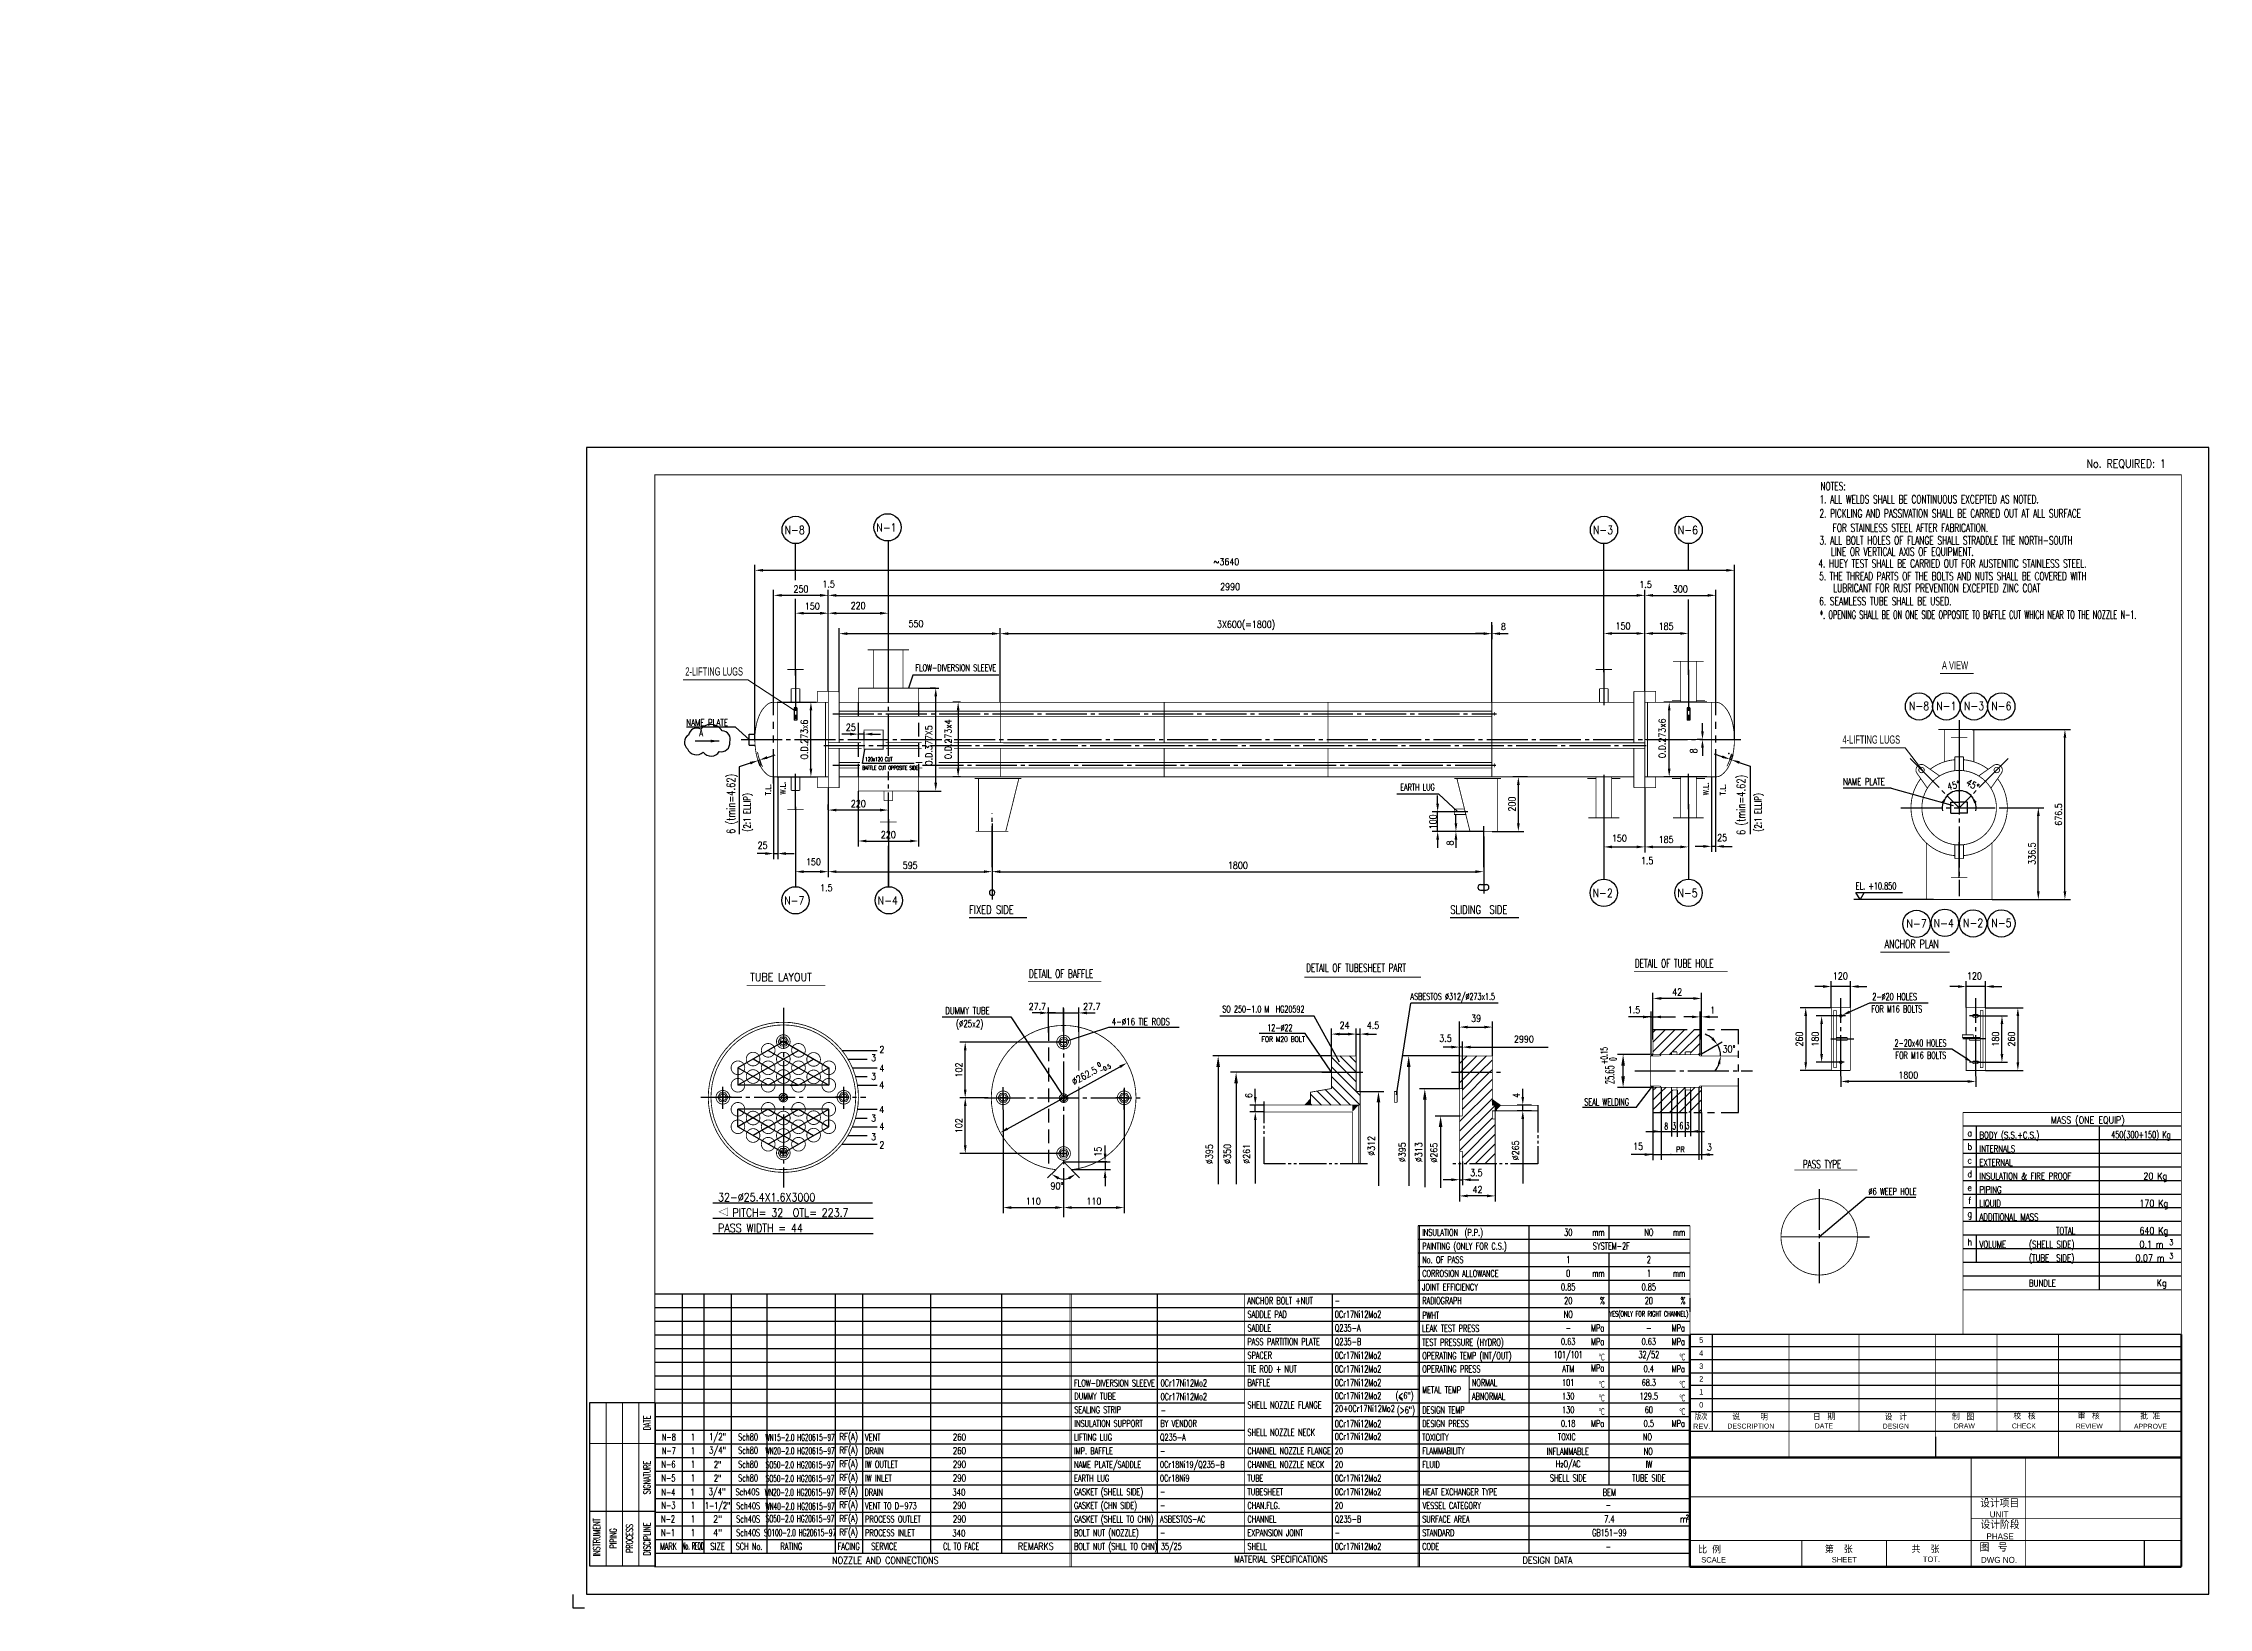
# Model space of a CAD drawing. Extents: x -199 to 594, y -5 to 568.
import ezdxf
from ezdxf.enums import TextEntityAlignment as Align

# ---------------------------------------------------------------- set-up
doc = ezdxf.new("R2010")
doc.units = 0
doc.header["$MEASUREMENT"] = 0
for name, pattern in [('CENTER', [19.5, 15, -1.5, 1.5, -1.5]), ('DIVIDE', [15, 10, -1, 1, -1, 1, -1]), ('HIDDEN', [7.5, 5, -2.5]), ('PHANTOM', [25, 12.5, -2.5, 2.5, -2.5, 2.5, -2.5])]:
    doc.linetypes.add(name, pattern=pattern)
doc.layers.get('0').update_dxf_attribs({"linetype": 'CONTINUOUS'})
doc.layers.get('DEFPOINTS').update_dxf_attribs({"linetype": 'CONTINUOUS'})
for name, color, linetype in [('1', 2, 'CONTINUOUS'), ('2', 1, 'CONTINUOUS'), ('3', 3, 'CENTER'), ('4', 3, 'PHANTOM'), ('5', 2, 'HIDDEN'), ('DIM', 4, 'CONTINUOUS')]:
    doc.layers.add(name, color=color, linetype=linetype)
doc.layers.add('标注层', color=7, linetype='CONTINUOUS', lineweight=13)
doc.styles.add('HZ2', font='tcc_simp', dxfattribs={"height": 2.5, "bigfont": 'tcc_hzdx'})
doc.styles.add('HZCH', font='tcc_romd.shx', dxfattribs={"bigfont": 'tcc_chin.shx'})
doc.styles.add('HZDX', font='tcc_simp.shx', dxfattribs={"width": 0.85, "bigfont": 'tcc_hzdx.shx'})
doc.styles.add('SBHZ', font='ROMANS.SHX', dxfattribs={"width": 0.85, "bigfont": 'sbtxt'})
doc.styles.get("Standard").update_dxf_attribs({"font": 'TXT.shx'})
doc.dimstyles.get("Standard").update_dxf_attribs({"dimtxt": 0.18, "dimasz": 0.18, "dimexe": 0.18, "dimexo": 0.0625, "dimgap": 0.09, "dimtad": 0, "dimtih": 1, "dimtoh": 1, "dimdec": 4, "dimzin": 0, "dimdsep": 46, "dimtxsty": 'Standard', "dimcen": 0.09, "dimadec": 0, "dimazin": 0, "dimtfac": 1, "dimtdec": 4, "dimtofl": 0, "dimtmove": 0, "dimatfit": 3, "dimfxl": 0, "dimtolj": 1, "dimtzin": 0, "dimarcsym": 0})
pattern_1 = [(45, (-531.3781, -256.5592), (-1.767767, 1.767767), [])]
pattern_2 = [(45, (-219.6459, -34.0368), (-0.088388348, 0.088388348), [])]

msp = doc.modelspace()

# ---------------------------------------------------------------- texts
at = {"style": 'HZ2', "width": 0.85}
for s, p in [('4', (408.1763, 88.25869)), ('5', (408.1763, 93.02302)), ('3', (408.1763, 83.49435)), ('2', (408.1763, 78.85768)), ('1', (408.1763, 74.09334)), ('0', (408.1763, 69.329))]:
    msp.add_text(s, height=2, dxfattribs=at).set_placement(p, align=Align.MIDDLE)
at = {"color": 7, "style": 'HZDX', "width": 0.8}
msp.add_text('版次', height=2.2, dxfattribs=at).set_placement((408.15027, 63.8456), align=Align.CENTER)
at = {"color": 7, "style": 'HZDX'}
for s, p in [('说         明', (426.10175, 65.07259)), ('日   期', (453.15927, 65.10444)), ('设   计', (479.4247, 65.07224)), ('制   图', (504.0709, 65.10444))]:
    msp.add_text(s, height=2.2, dxfattribs=at).set_placement(p, align=Align.MIDDLE)
for s, height, p in [('校   核', 2.2, (526.56531, 65.10444)), ('审   核', 2.2, (550.05273, 65.10444)), ('批  准', 2.2, (572.61227, 65.10444)), ('DESCRIPTION', 1.815, (426.3516, 61.54319)), ('DATE', 1.815, (453.12157, 61.59001)), ('DESIGN', 1.815, (479.42043, 61.52026)), ('DRAW', 1.815, (504.53978, 61.59014)), ('CHECK', 1.815, (526.32702, 61.59059)), ('REVIEW', 1.815, (550.2732, 61.56348)), ('APPROVE', 1.815, (572.70052, 61.46777))]:
    msp.add_text(s, height=height, dxfattribs=at).set_placement(p, align=Align.MIDDLE_CENTER)
at = {"color": 7, "style": 'HZDX', "width": 0.9}
msp.add_text('REV.', height=2, dxfattribs=at).set_placement((408.35848, 61.44441), align=Align.MIDDLE_CENTER)
at = {"color": 7, "style": 'HZCH'}
for s, height, p in [('设计项目', 2.75, (510.3148, 31.7915)), ('设计阶段', 2.75, (510.42707, 23.90426)), ('UNIT', 2.2, (513.81654, 28.07934)), ('比  例', 2.5, (407.07526, 14.90043)), ('图   号', 2.75, (510.11271, 15.61298)), ('PHASE', 2.2, (512.62882, 20.04237)), ('SCALE', 2, (408.16609, 11.55162)), ('DWG NO.', 2.2, (510.59489, 11.41899))]:
    msp.add_text(s, height=height, dxfattribs=at).set_placement(p)
at = {"style": 'HZ2'}
for s, height, p in [('第    张', 2.5, (453.4283, 15.0581)), ('共    张', 2.5, (485.20404, 15.0581)), ('SHEET ', 2, (455.95877, 11.58747)), ('TOT.', 2, (489.33335, 11.74514))]:
    msp.add_text(s, height=height, dxfattribs=at).set_placement(p)
at = {"color": 0, "linetype": 'ByBlock', "char_height": 2.5, "attachment_point": 5, "style": 'SBHZ'}
for insert in [(165.08505, 215.2212), (184.99125, 215.2212)]:
    msp.add_mtext('27.7', dxfattribs=dict(at, insert=insert))
at = {"layer": 'DIM', "style": 'SBHZ'}
for s, height, width, p in [('NOTES:', 3, 0.66, (451.82201, 404.35082)), ('2. PICKLING AND PASSIVATION SHALL BE CARRIED OUT AT ALL SURFACE', 3, 0.66, (451.48466, 394.37422)), ('1. ALL WELDS SHALL BE CONTINUOUS EXCEPTED AS NOTED.', 3, 0.66, (451.48466, 399.54976)), ('N-8', 3, 0.85, (72.49166, 388.27043)), ('N-1', 3, 0.85, (106.09482, 389.19016)), ('N-3', 3, 0.85, (368.49166, 388.27043)), ('N-6', 3, 0.85, (399.57199, 388.27043)), ('FOR STAINLESS STEEL AFTER FABRICATION.', 3, 0.66, (456.31204, 389.11031)), ('3. ALL BOLT HOLES OF FLANGE SHALL STRADDLE THE NORTH-SOUTH  ', 3, 0.66, (451.48466, 384.48931)), (' LINE OR VERTICAL AXIS OF EQUIPMENT.', 3, 0.66, (454.28933, 380.36492)), ('4. HUEY TEST SHALL BE CARRIED OUT FOR AUSTENITIC STAINLESS STEEL.', 3, 0.66, (451.08261, 376.04139)), ('5. THE THREAD PARTS OF THE BOLTS AND NUTS SHALL BE COVERED WITH ', 3, 0.65, (451.37561, 371.39796)), ('1.5', 2.5, 0.85, (86.3651, 368.7324)), ('1.5', 2.5, 0.85, (385.50492, 368.58353)), ('6. SEAMLESS TUBE SHALL BE USED.', 3, 0.66, (451.38216, 362.22835)), ('LUBRICANT FOR RUST PREVENTION EXCEPTED ZINC COAT ', 3, 0.66, (456.49161, 367.04981)), ('*. OPENING SHALL BE ON ONE SIDE OPPOSITE TO BAFFLE CUT WHICH NEAR TO THE NOZZLE N-1.', 3, 0.55, (451.62892, 357.25709)), ('FLOW-DIVERSION SLEEVE', 2.5, 0.63, (120.41368, 338.07361)), ('N-8', 3, 0.85, (484.21638, 323.83536)), ('N-1', 3, 0.85, (494.21638, 323.83536)), ('N-3', 3, 0.85, (504.35543, 323.83536)), ('N-6', 3, 0.85, (514.35543, 323.83536)), ('NAME PLATE', 2.5, 0.75, (36.53113, 318.02424)), ('A', 2.5, 0.75, (41.25817, 314.22786)), ('BAFFLE CUT OPPOSITE SIDE', 1.5, 0.6, (100.92272, 301.91268)), ('120x120 CUT', 1.5, 0.6, (102.03783, 305.05813)), ('EARTH LUG', 2.5, 0.65, (297.95202, 294.33081)), ('NAME PLATE', 2.5, 0.75, (460.12282, 296.37434)), ('1.5', 2.5, 0.85, (386.0993, 267.43195)), ('N-7', 3, 0.85, (72.36814, 252.55029)), ('1.5', 2.5, 0.85, (85.53333, 257.47951)), ('N-4', 3, 0.85, (106.57836, 252.55029)), ('N-2', 3, 0.85, (368.36814, 255.31617)), ('N-5', 3, 0.85, (399.44846, 255.31617)), ('EL. +10.850', 2.5, 0.7, (464.77618, 258.10701)), ('FIXED SIDE', 3, 0.75, (140.06409, 249.21392)), ('SLIDING  SIDE', 3, 0.75, (316.28031, 249.21392)), ('N-7', 3, 0.85, (483.32789, 244.14797)), ('N-4', 3, 0.85, (493.24352, 244.28754)), ('N-2', 3, 0.85, (504.00789, 244.35124)), ('N-5', 3, 0.85, (514.3781, 244.35124)), ('ANCHOR PLAN', 3, 0.7, (475.35396, 236.64705)), ('DETAIL OF TUBESHEET PART', 3, 0.65, (263.51456, 227.89804)), ('TUBE LAYOUT', 3, 0.85, (59.88203, 224.5075)), ('DETAIL OF BAFFLE', 3, 0.65, (162.01488, 225.76533)), ('DUMMY TUBE', 2.5, 0.75, (131.34139, 212.48897)), ('SO 250-1.0 M  HG20592', 2.5, 0.65, (232.82399, 213.03091)), ('FOR M16 BOLTS', 2.5, 0.65, (470.50374, 213.09123)), ('2-%%c20 HOLES', 2.5, 0.65, (470.84534, 217.60815)), ('(%%c25x2)', 2.5, 0.75, (135.26387, 207.68089)), ('4-%%C16 TIE RODS', 2.5, 0.75, (192.32036, 208.41248)), ('12-%%C22', 2.5, 0.65, (249.26561, 206.19524)), ('FOR M20 BOLT', 2, 0.65, (247.18467, 202.26542)), ('2990', 2.5, 0.85, (339.60763, 202.04039)), ('2-20x40 HOLES', 2.5, 0.65, (478.9683, 200.59503)), ('FOR M16 BOLTS', 2.5, 0.65, (479.30154, 196.07812)), ('3', 2.5, 0.85, (104.17461, 173.09522)), ('4', 2.5, 0.85, (107.18125, 176.22772)), ('MASS (ONE EQUIP)', 2.5, 0.85, (536.19889, 172.41034)), ('3', 2.5, 0.85, (104.17461, 166.26797)), ('4', 2.5, 0.85, (107.2268, 170.07728)), ('BODY (S.S.+C.S.)', 2.5, 0.75, (510.04244, 166.86126)), ('450(300+150) Kg', 2.5, 0.7, (558.2889, 167.02151)), ('2', 2.5, 0.85, (107.2268, 163.25003)), ('PASS TYPE', 3, 0.65, (445.37429, 155.98364)), ('INTERNALS', 2.5, 0.75, (510.04244, 161.86126)), ('EXTERNAL', 2.5, 0.75, (510.04244, 156.86126)), ('90%%D', 2.5, 0.85, (169.90492, 148.24258)), ('INSULATION & FIRE PROOF', 2.5, 0.75, (510.04244, 151.86126)), (' 20 Kg', 2.5, 0.85, (568.63728, 151.86126)), ('32-%%c25.4X1.6X3000', 3, 0.85, (48.16238, 143.85045)), ('%%C6 WEEP HOLE', 2.5, 0.6, (469.41366, 146.24758)), ('PIPING', 2.5, 0.75, (510.04244, 146.86126)), ('LIQUID', 2.5, 0.75, (510.04244, 141.86126)), ('170 Kg', 2.5, 0.85, (568.63728, 141.86126)), ('PASS WIDTH = 44', 3, 0.85, (48.16238, 132.59789)), ('PITCH= 32  OTL= 223.7', 3, 0.85, (53.42533, 138.22417)), ('ADDITIONAL MASS', 2.5, 0.75, (510.04244, 136.86126)), ('INSULATION  (P.P.)', 2.5, 0.6, (306.00202, 131.2)), ('VOLUME', 2.5, 0.75, (510.04244, 126.86126)), ('(SHELL SIDE) ', 2.5, 0.75, (528.20957, 126.86126)), ('TOTAL', 2.5, 0.75, (538.06335, 131.86126)), (' 0.1 m ', 2.5, 0.85, (567.19845, 126.86126)), ('640 Kg', 2.5, 0.85, (568.63728, 131.86126)), ('3', 2, 0.85, (579.54518, 127.8563)), ('No. OF PASS', 2.5, 0.6, (306.00202, 121.2)), ('(TUBE  SIDE)', 2.5, 0.75, (528.20957, 121.86126)), ('0.07 m ', 2.5, 0.85, (567.19845, 121.86126)), ('3', 2, 0.85, (579.54518, 122.8563)), ('JOINT EFFICIENCY', 2.5, 0.6, (306.00202, 111.2)), ('CORROSION ALLOWANCE', 2.5, 0.6, (306.00202, 116.2)), ('BUNDLE', 2.5, 0.75, (528.20957, 112.65656)), ('    Kg', 2.5, 0.85, (568.63728, 112.75303)), ('ANCHOR BOLT +NUT', 2.5, 0.6, (242.00202, 106.2)), ('SADDLE PAD', 2.5, 0.6, (242.00202, 101.2)), ('0Cr17Ni12Mo2', 2.5, 0.6, (274.00202, 101.2)), ('-', 2.5, 0.6, (274.00202, 106.2)), ('RADIOGRAPH', 2.5, 0.6, (306.00202, 106.2)), ('PWHT', 2.5, 0.6, (306.00202, 100.83965)), ('SADDLE ', 2.5, 0.6, (242.00202, 96.2)), ('Q235-A', 2.5, 0.6, (274.00202, 96.2)), ('LEAK TEST PRESS ', 2.5, 0.6, (305.98722, 96.10964)), ('SPACER', 2.5, 0.6, (242.00202, 86.2)), ('PASS PARTITION PLATE', 2.5, 0.6, (242.00202, 91.2)), ('Q235-B', 2.5, 0.6, (274.00202, 91.2)), ('0Cr17Ni12Mo2', 2.5, 0.6, (274.00202, 86.2)), ('TEST PRESSURE (HYDRO)', 2.5, 0.6, (306.00202, 90.95201)), ('OPERATING TEMP (INT/OUT)', 2.5, 0.6, (306.00202, 86.05439)), ('TIE ROD + NUT', 2.5, 0.6, (242.00202, 81.2)), ('0Cr17Ni12Mo2', 2.5, 0.6, (274.00202, 81.2)), ('OPERATING PRESS', 2.5, 0.6, (306.00202, 81.2)), ('FLOW-DIVERSION SLEEVE', 2.5, 0.63, (178.55482, 76.03404)), ('DUMMY TUBE', 2.5, 0.6, (178.63824, 71.24562)), ('0Cr17Ni12Mo2', 2.5, 0.6, (210.19024, 76.07688)), ('0Cr17Ni12Mo2', 2.5, 0.6, (210.19024, 71.07688)), ('BAFFLE', 2.5, 0.6, (242.00202, 76.2)), ('0Cr17Ni12Mo2', 2.5, 0.6, (274.00202, 76.2)), ('0Cr17Ni12Mo2', 2.5, 0.6, (274.00202, 71.37787)), ('(<6")', 2.5, 0.7, (296.26017, 71.47586)), ('METAL TEMP', 2.5, 0.6, (306.00202, 73.55636)), ('ABNORMAL', 2.5, 0.6, (324.18722, 71.2)), ('NORMAL', 2.5, 0.6, (324.18722, 76.2)), ('SEALING STRIP', 2.5, 0.6, (178.63824, 66.24562)), ('INSULATION SUPPORT', 2.5, 0.6, (178.63824, 61.24562)), ('BY VENDOR', 2.5, 0.6, (210.13824, 61.24562)), ('-', 2.5, 0.6, (210.19024, 66.07688)), ('SHELL NOZZLE FLANGE', 2.5, 0.6, (242.00202, 68)), ('20+0Cr17Ni12Mo2 ', 2.5, 0.6, (274.00202, 66.71372)), ('0Cr17Ni12Mo2', 2.5, 0.6, (274.00202, 61.18103)), ('(>6")', 2.5, 0.7, (296.76017, 66.17027)), ('DESIGN TEMP', 2.5, 0.6, (306.00202, 66.2)), ('DESIGN PRESS', 2.5, 0.6, (306.00202, 61.2)), ('VENT', 2.5, 0.7, (102.00202, 56.16952)), ('LIFTING LUG', 2.5, 0.6, (178.50202, 56.2)), ('Q235-A', 2.5, 0.6, (210.00202, 56.2)), ('SHELL NOZZLE NECK', 2.5, 0.6, (242.00202, 58)), ('0Cr17Ni12Mo2', 2.5, 0.6, (274.00202, 56.47814)), ('TOXICITY', 2.5, 0.6, (306.00202, 56.2)), ('DRAIN', 2.5, 0.7, (102.00202, 51.23048)), ('IW OUTLET', 2.5, 0.7, (102.00202, 46.28638)), ('IMP. BAFFLE', 2.5, 0.6, (178.50202, 51.2)), ('NAME PLATE/SADDLE', 2.5, 0.6, (178.50202, 46.2)), ('0Cr18Ni19/Q235-B', 2.5, 0.6, (210.00202, 46.2)), ('-', 2.5, 0.6, (210.00202, 51.2)), ('CHANNEL NOZZLE FLANGE', 2.5, 0.6, (242.00202, 51.2)), ('CHANNEL NOZZLE NECK', 2.5, 0.6, (242.00202, 46.2)), ('20', 2.5, 0.6, (274.00202, 51.2)), ('20', 2.5, 0.6, (274.00202, 46.2)), ('FLAMMABILITY', 2.5, 0.6, (306.00202, 51.2)), ('FLUID', 2.5, 0.6, (306.00202, 46.2)), ('2', 1.5, 0.85, (356.57377, 46.45573)), ('IW INLET', 2.5, 0.7, (102.00202, 41.2)), ('EARTH LUG', 2.5, 0.6, (178.50202, 41.2)), ('0Cr18Ni9', 2.5, 0.6, (210.00202, 41.2)), ('TUBE', 2.5, 0.6, (242.00202, 41.2)), ('0Cr17Ni12Mo2', 2.5, 0.6, (274.00202, 41.2)), ('VENT TO D-973', 2.5, 0.7, (102.00202, 31.07744)), ('DRAIN', 2.5, 0.7, (101.79256, 36.03055)), ('GASKET (SHELL SIDE)', 2.5, 0.6, (178.50202, 36.2)), ('GASKET (CHN SIDE)', 2.5, 0.6, (178.50202, 31.2)), ('-', 2.5, 0.6, (210.00202, 36.28981)), ('-', 2.5, 0.6, (210.00202, 31.2)), ('TUBESHEET', 2.5, 0.6, (242.00202, 36.2)), ('CHAN.FLG.', 2.5, 0.6, (242.00202, 31.2)), ('0Cr17Ni12Mo2', 2.5, 0.6, (274.00202, 36.2)), ('20', 2.5, 0.6, (274.00202, 31.2)), ('VESSEL CATEGORY', 2.5, 0.6, (306.12678, 31.16558)), ('PROCESS OUTLET', 2.5, 0.7, (102.00202, 26.2)), ('GASKET (SHELL TO CHN)', 2.5, 0.6, (178.50202, 26.2)), ('BOLT NUT (NOZZLE)', 2.5, 0.6, (178.50202, 21.2)), ('ASBESTOS-AC', 2.5, 0.6, (210.00202, 26.2)), ('CHANNEL', 2.5, 0.6, (242.00202, 26.2)), ('Q235-B', 2.5, 0.6, (274.00202, 26.2)), ('SURFACE AREA', 2.5, 0.6, (306.00202, 26.2)), ('2', 1.5, 0.85, (402.51115, 27.48516)), ('PROCESS INLET', 2.5, 0.7, (102.00202, 21.2)), ('BOLT NUT (SHLL TO CHN)', 2.5, 0.6, (178.50202, 16.2)), ('-', 2.5, 0.6, (210.00202, 21.2)), ('35/25', 2.5, 0.6, (210.30754, 16.2)), ('SHELL', 2.5, 0.6, (242.00202, 16.2)), ('EXPANSION JOINT', 2.5, 0.6, (242.00202, 21.2)), ('0Cr17Ni12Mo2', 2.5, 0.6, (274.00202, 16.2)), ('-', 2.5, 0.6, (274.00202, 21.2)), ('STANDARD', 2.5, 0.6, (306.00202, 21.2)), ('CODE', 2.5, 0.6, (306.00202, 16.2)), ('NOZZLE AND CONNECTIONS', 2.5, 0.85, (89.95012, 11.12037)), ('MATERIAL SPECIFICATIONS', 2.5, 0.8, (237.18319, 11.51187)), ('DESIGN DATA', 2.5, 0.85, (342.79206, 11.14121))]:
    msp.add_text(s, height=height, dxfattribs=dict(at, width=width)).set_placement(p)
for s, height, rotation, width, p in [('6 (tmin=4.62)', 3, 90, 0.75, (54.37579, 278.43917)), ('T.L.', 2, 90, 0.85, (67.52646, 292.62206)), ('W.L.', 2, 90, 0.85, (72.84673, 292.86539)), ('W.L.', 2, 90, 0.85, (410.86284, 292.63896)), ('T.L.', 2, 90, 0.85, (417.1177, 292.62206)), ('6 (tmin=4.62)', 3, 90, 0.75, (424.2345, 278.06851)), ('(2:1 ELLIP)', 2.5, 90, 0.75, (60.01199, 279.27666)), ('(2:1 ELLIP)', 2.5, 90, 0.75, (430.21495, 279.27666)), ('2', 2.5, 360, 0.85, (107.2268, 198.21373)), ('3', 2.5, 360, 0.85, (104.17461, 195.19579)), ('3', 2.5, 360, 0.85, (104.17461, 188.36853)), ('4', 2.5, 360, 0.85, (107.2268, 191.38647)), ('0', 1.5, 26.21236062, 0.85, (187.47257, 193.06329)), ('-0.5', 1.5, 26.21236062, 0.85, (188.28758, 190.93596)), ('4', 2.5, 360, 0.85, (107.18125, 185.23604)), ('△ ', 3, 90, 0.85, (52.11796, 138.37567))]:
    msp.add_text(s, height=height, rotation=rotation, dxfattribs=dict(at, width=width)).set_placement(p)
at = {"layer": 'DIM', "color": 6, "style": 'SBHZ', "width": 0.65}
msp.add_text('ASBESTOS %%c312/%%c273x1.5', height=2.5, dxfattribs=at).set_placement((301.70333, 217.6658))
at = {"layer": 'DIM', "linetype": 'ByBlock', "style": 'SBHZ', "width": 0.85}
for s, p in [('%%C312', (287.36098, 164.17174)), ('%%C395', (228.08281, 161.1451)), ('%%C350', (234.6604, 161.22725)), ('%%C261', (241.68267, 161.24055)), ('%%C395', (298.68765, 161.84559)), ('%%C313', (304.69856, 161.8417)), ('%%C265', (310.28721, 161.68443)), ('%%C265', (340.18541, 162.52797))]:
    msp.add_text(s, height=2.5, rotation=90, dxfattribs=at).set_placement(p, align=Align.MIDDLE_CENTER)
at = {"layer": 'DIM', "style": 'SBHZ'}
for s, height, width, p in [('a', 2.5, 0.85, (506.5, 168.93049)), ('c', 2.5, 0.85, (506.5, 158.93049)), ('b', 2.5, 0.85, (506.5, 163.93049)), ('d', 2.5, 0.85, (506.5, 153.93049)), ('e', 2.5, 0.85, (506.5, 148.93049)), ('f', 2.5, 0.85, (506.5, 144.15982)), ('g', 2.5, 0.85, (506.5, 138.93049)), ('30', 2.5, 0.6, (359.4708, 132.5)), ('SYSTEM-2F', 2.5, 0.6, (375.2469, 127.5)), ('NO', 2.5, 0.6, (388.99111, 132.5)), ('h', 2.5, 0.85, (506.5, 128.93049)), ('1', 2.5, 0.6, (359.4708, 122.5)), ('2', 2.5, 0.6, (388.99111, 122.5)), ('0.85', 2.5, 0.6, (359.4708, 112.5)), ('0', 2.5, 0.6, (359.4708, 117.5)), ('0.85', 2.5, 0.6, (388.99111, 112.5)), ('1', 2.5, 0.6, (388.99111, 117.5)), ('NO', 2.5, 0.6, (359.4708, 102.5)), ('20', 2.5, 0.6, (359.4708, 107.5)), ('YES(ONLY FOR RIGHT CHANNEL)', 2, 0.55, (388.99111, 102.5)), ('20', 2.5, 0.6, (388.99111, 107.5)), ('-', 2.5, 0.6, (359.46858, 97.40523)), ('-', 2.5, 0.6, (388.99111, 97.40523)), ('101/101', 2.5, 0.6, (359.4708, 87.5)), ('0.63', 2.5, 0.6, (359.4706, 92.5)), ('32/52', 2.5, 0.6, (388.99111, 87.5)), ('0.63', 2.5, 0.6, (388.99111, 92.5)), ('ATM', 2.5, 0.6, (359.4708, 82.5)), ('0.4', 2.5, 0.6, (388.99111, 82.5)), ('101', 2.5, 0.6, (359.4706, 77.5)), ('130', 2.5, 0.6, (359.4706, 72.5)), ('129.5', 2.5, 0.6, (388.9909, 72.5)), ('68.3', 2.5, 0.6, (388.9909, 77.5)), ('0.18', 2.5, 0.6, (359.4706, 62.5)), ('130', 2.5, 0.6, (359.4706, 67.5)), ('0.5', 2.5, 0.6, (388.9909, 62.5)), ('60', 2.5, 0.6, (388.9909, 67.5)), ('N-8', 2.5, 0.7, (30.16078, 57.5)), ('1', 2.5, 0.85, (39, 57.5)), ('1/2"', 2.5, 0.75, (48, 57.46952)), ('Sch80', 2.5, 0.7, (59.1511, 57.5559)), ('WN15-2.0 HG20615-97', 2.5, 0.5, (78.17125, 57.38168)), ('RF(A)', 2.5, 0.75, (96.00202, 57.46952)), ('260', 2.5, 0.75, (136.53947, 57.5)), ('TOXIC', 2.5, 0.6, (358.96203, 57.58239)), ('NO', 2.5, 0.6, (388.48274, 57.58239)), ('N-6', 2.5, 0.7, (30, 47.5)), ('N-7', 2.5, 0.7, (30.16078, 52.5)), ('1', 2.5, 0.85, (39, 52.5)), ('1', 2.5, 0.85, (39, 47.5)), ('3/4"', 2.5, 0.75, (48, 52.53727)), ('2"', 2.5, 0.6, (48, 47.43225)), ('Sch80', 2.5, 0.7, (59.1511, 52.62365)), ('Sch80', 2.5, 0.7, (59.1511, 47.51863)), ('WN20-2.0 HG20615-97', 2.5, 0.5, (78.17125, 52.44943)), ('SO50-2.0 HG20615-97', 2.5, 0.5, (78.17125, 47.34442)), ('RF(A)', 2.5, 0.75, (96.00202, 52.53727)), ('RF(A)', 2.5, 0.75, (96.00202, 47.5)), ('260', 2.5, 0.75, (136.53947, 52.5)), ('290', 2.5, 0.75, (136.53947, 47.5)), ('290', 2.5, 0.75, (136.53947, 47.5)), ('INFLAMMABLE', 2.5, 0.6, (359.26664, 52.28937)), ('H O/AC', 2.5, 0.6, (359.4706, 47.5)), ('NO', 2.5, 0.6, (388.78735, 52.28937)), ('IW', 2.5, 0.6, (388.99111, 47.5)), ('N-5', 2.5, 0.7, (30, 42.5)), ('1', 2.5, 0.85, (39, 42.5)), ('2"', 2.5, 0.6, (48, 42.43225)), ('Sch80', 2.5, 0.7, (59.1511, 42.51863)), ('SO50-2.0 HG20615-97', 2.5, 0.5, (78.17125, 42.34442)), ('RF(A)', 2.5, 0.75, (96.00202, 42.5)), ('290', 2.5, 0.75, (136.53947, 42.5)), ('290', 2.5, 0.75, (136.53947, 42.5)), ('SHELL SIDE', 2.5, 0.6, (359.4706, 42.5)), ('TUBE SIDE', 2.5, 0.6, (388.99131, 42.5)), ('N-4', 2.5, 0.7, (29.95132, 37.30006)), ('N-3', 2.5, 0.7, (30, 32.5)), ('1', 2.5, 0.85, (38.79054, 37.30006)), ('1', 2.5, 0.85, (39, 32.5)), ('1-1/2"', 2.5, 0.6, (48, 32.25326)), ('3/4"', 2.5, 0.75, (47.79054, 37.33733)), ('Sch40S', 2.5, 0.7, (58.94164, 37.42372)), ('Sch40S', 2.5, 0.7, (59.1511, 32.33964)), ('WN20-2.0 HG20615-97', 2.5, 0.5, (77.96179, 37.2495)), ('WN40-2.0 HG20615-97', 2.5, 0.5, (78.17125, 32.16542)), ('RF(A)', 2.5, 0.75, (96.00202, 37.46952)), ('RF(A)', 2.5, 0.75, (96.00202, 32.53727)), ('340', 2.5, 0.75, (136.33, 37.30006)), ('290', 2.5, 0.75, (136.53947, 32.5)), ('290', 2.5, 0.75, (136.53947, 32.5)), ('-', 2.5, 0.6, (374.21263, 32.67111)), ('N-2', 2.5, 0.7, (29.84876, 27.5)), ('1', 2.5, 0.85, (39, 27.5)), ('2"', 2.5, 0.85, (48, 27.5)), ('Sch40S', 2.5, 0.7, (59.1511, 27.5)), ('SO50-2.0 HG20615-97', 2.5, 0.5, (78.17125, 27.64574)), ('RF(A)', 2.5, 0.75, (96.00202, 27.5)), ('RF(A)', 2.5, 0.75, (96.00202, 22.5)), ('290', 2.5, 0.75, (136.53947, 27.5)), ('7.4', 2.5, 0.6, (374.52475, 27.5)), ('MARK', 2.5, 0.65, (30, 17.5)), ('N-1', 2.5, 0.7, (29.84876, 22.5)), ('No. REQD', 2.5, 0.4, (39, 17.5)), ('1', 2.5, 0.85, (39, 22.5)), ('SIZE', 2.5, 0.75, (48, 17.5)), ('4"', 2.5, 0.85, (48, 22.50667)), ('SCH No.', 2.5, 0.7, (59.50962, 17.5)), ('Sch40S', 2.5, 0.7, (59.1511, 22.5)), ('SO100-2.0 HG20615-97', 2.5, 0.5, (78.17125, 22.49827)), ('RATING', 2.5, 0.7, (75, 17.5)), ('FACING', 2.5, 0.7, (96.00202, 17.5)), ('SERVICE', 2.5, 0.7, (109, 17.5)), ('CL TO FACE', 2.5, 0.55, (137.18796, 17.5)), ('340', 2.5, 0.75, (136.33, 22.30006)), ('REMARKS', 2.5, 0.85, (164.50202, 17.5)), ('GB151-99', 2.5, 0.6, (374.52475, 22.5)), ('-', 2.5, 0.6, (374.21263, 17.34523))]:
    msp.add_text(s, height=height, dxfattribs=dict(at, width=width)).set_placement(p, align=Align.MIDDLE)
for s, width, p in [('mm', 0.6, (372.79677, 131.23391)), ('mm', 0.6, (402.3195, 131.23391)), ('mm', 0.6, (372.79677, 116.23391)), ('mm', 0.6, (402.3195, 116.23391)), ('%', 0.6, (372.89845, 106.23391)), ('%', 0.6, (402.42118, 106.23391)), ('MPa', 0.6, (372.66384, 96.23391)), ('MPa', 0.6, (402.18656, 96.23391)), ('MPa', 0.6, (372.66384, 91.23391)), ('℃', 0.6, (372.82137, 85.57834)), ('MPa', 0.6, (402.18656, 91.23391)), ('℃', 0.6, (402.34409, 85.57834)), ('MPa', 0.6, (372.66384, 81.53983)), ('MPa', 0.6, (402.18695, 81.23391)), ('℃', 0.6, (372.82177, 75.57834)), ('℃', 0.6, (372.82177, 70.57834)), ('℃', 0.6, (402.3445, 75.57834)), ('℃', 0.6, (402.3445, 70.57834)), ('MPa', 0.6, (372.66463, 61.23391)), ('℃', 0.6, (372.82177, 65.57834)), ('MPa', 0.6, (402.18736, 61.23391)), ('℃', 0.6, (402.3445, 65.57834)), ('m ', 0.85, (404.56637, 26.23391))]:
    msp.add_text(s, height=2.5, dxfattribs=dict(at, width=width)).set_placement(p, align=Align.RIGHT)
at = {"layer": 'DIM', "char_height": 2.5, "attachment_point": 5, "style": 'SBHZ'}
for insert, rotation in [((500.59926, 296.21668), 13.91416571), ((507.57093, 296.49155), 329.61336859)]:
    msp.add_mtext('\\A1;45°', dxfattribs=dict(at, insert=insert, rotation=rotation))
at = {"layer": '标注层', "style": 'HZ2', "width": 0.66}
for s, p in [('A VIEW', (496.33733, 338.73044)), ('2-LIFTING LUGS', (36.15287, 336.481)), ('4-LIFTING LUGS', (459.89356, 311.52824))]:
    msp.add_text(s, height=3, dxfattribs=at).set_placement(p)

# ---------------------------------------------------------------- blocks, each defined once
blk = doc.blocks.new('*D20')
at = {"layer": 'DEFPOINTS', "color": 0}
for p in [(68.51, 365.86), (68.51, 326.68), (88.51, 330.68)]:
    blk.add_point(p, dxfattribs=at)
at = {"layer": 'DIM', "color": 0}
for p, q in [((68.51, 326.74), (68.51, 367.86)), ((85.51, 365.86), (71.51, 365.86)), ((88.51, 330.74), (88.51, 367.86))]:
    blk.add_line(p, q, dxfattribs=at)
for points in [[(71.51, 366.36), (71.51, 365.36), (68.51, 365.86)], [(85.51, 366.36), (85.51, 365.36), (88.51, 365.86)]]:
    blk.add_solid(points, dxfattribs=at)
at = {"layer": 'DIM', "color": 0, "insert": (78.51, 368.2), "char_height": 2.5, "attachment_point": 5, "style": 'SBHZ'}
blk.add_mtext('\\A1;250', dxfattribs=at)
blk = doc.blocks.new('*D11')
at = {"layer": 'DEFPOINTS', "color": 0}
for p in [(88.51, 359.31), (76.51, 339.5), (88.51, 330.68)]:
    blk.add_point(p, dxfattribs=at)
at = {"layer": 'DIM', "color": 0}
for p, q in [((76.51, 339.56), (76.51, 361.31)), ((79.51, 359.31), (85.51, 359.31)), ((88.51, 330.74), (88.51, 361.31))]:
    blk.add_line(p, q, dxfattribs=at)
for points in [[(79.51, 359.81), (79.51, 358.81), (76.51, 359.31)], [(85.51, 359.81), (85.51, 358.81), (88.51, 359.31)]]:
    blk.add_solid(points, dxfattribs=at)
at = {"layer": 'DIM', "color": 0, "insert": (82.68, 361.9), "char_height": 2.5, "attachment_point": 5, "style": 'SBHZ'}
blk.add_mtext('\\A1;150', dxfattribs=at)
blk = doc.blocks.new('*D9')
at = {"layer": 'DEFPOINTS', "color": 0}
for p in [(387.51, 365.85), (88.51, 359.31), (387.51, 330.68)]:
    blk.add_point(p, dxfattribs=at)
at = {"layer": 'DIM', "color": 0}
for p, q in [((88.51, 359.37), (88.51, 367.85)), ((91.51, 365.85), (384.51, 365.85)), ((387.51, 330.74), (387.51, 367.85))]:
    blk.add_line(p, q, dxfattribs=at)
for points in [[(91.51, 366.35), (91.51, 365.35), (88.51, 365.85)], [(384.51, 366.35), (384.51, 365.35), (387.51, 365.85)]]:
    blk.add_solid(points, dxfattribs=at)
at = {"layer": 'DIM', "color": 0, "insert": (235.64, 369.05), "char_height": 2.5, "attachment_point": 5, "style": 'SBHZ'}
blk.add_mtext('\\A1;2990', dxfattribs=at)
blk = doc.blocks.new('*D22')
at = {"layer": 'DEFPOINTS', "color": 0}
for p in [(413.51, 365.85), (387.51, 330.68), (413.51, 326.68)]:
    blk.add_point(p, dxfattribs=at)
at = {"layer": 'DIM', "color": 0}
for p, q in [((387.51, 330.74), (387.51, 367.85)), ((390.51, 365.85), (410.51, 365.85)), ((413.51, 326.74), (413.51, 367.85))]:
    blk.add_line(p, q, dxfattribs=at)
for points in [[(390.51, 366.35), (390.51, 365.35), (387.51, 365.85)], [(410.51, 366.35), (410.51, 365.35), (413.51, 365.85)]]:
    blk.add_solid(points, dxfattribs=at)
at = {"layer": 'DIM', "color": 0, "insert": (400.51, 368.19), "char_height": 2.5, "attachment_point": 5, "style": 'SBHZ'}
blk.add_mtext('\\A1;300', dxfattribs=at)
blk = doc.blocks.new('*D23')
at = {"layer": 'DEFPOINTS', "color": 0}
for p in [(387.51, 351.9), (403.51, 336.68), (387.51, 330.68)]:
    blk.add_point(p, dxfattribs=at)
at = {"layer": 'DIM', "color": 0}
for p, q in [((387.51, 330.74), (387.51, 353.9)), ((400.51, 351.9), (390.51, 351.9)), ((403.51, 336.74), (403.51, 353.9))]:
    blk.add_line(p, q, dxfattribs=at)
for points in [[(390.51, 352.4), (390.51, 351.4), (387.51, 351.9)], [(400.51, 352.4), (400.51, 351.4), (403.51, 351.9)]]:
    blk.add_solid(points, dxfattribs=at)
at = {"layer": 'DIM', "color": 0, "insert": (395.32, 354.48), "char_height": 2.5, "attachment_point": 5, "style": 'SBHZ'}
blk.add_mtext('\\A1;185', dxfattribs=at)
blk = doc.blocks.new('*D18')
at = {"layer": 'DEFPOINTS', "color": 0}
for p in [(372.51, 351.9), (372.51, 337.68), (387.51, 330.68)]:
    blk.add_point(p, dxfattribs=at)
at = {"layer": 'DIM', "color": 0}
for p, q in [((372.51, 337.74), (372.51, 353.9)), ((384.51, 351.9), (375.51, 351.9)), ((387.51, 330.74), (387.51, 353.9))]:
    blk.add_line(p, q, dxfattribs=at)
for points in [[(375.51, 352.4), (375.51, 351.4), (372.51, 351.9)], [(384.51, 352.4), (384.51, 351.4), (387.51, 351.9)]]:
    blk.add_solid(points, dxfattribs=at)
at = {"layer": 'DIM', "color": 0, "insert": (379.54, 354.61), "char_height": 2.5, "attachment_point": 5, "style": 'SBHZ'}
blk.add_mtext('\\A1;150', dxfattribs=at)
blk = doc.blocks.new('*D8')
at = {"layer": 'DEFPOINTS', "color": 0}
for p in [(420.34, 375.03), (61.62, 313.03), (420.34, 313.03)]:
    blk.add_point(p, dxfattribs=at)
at = {"layer": 'DIM', "color": 0}
for p, q in [((61.62, 313.09), (61.62, 377.03)), ((64.62, 375.03), (417.34, 375.03)), ((420.34, 313.09), (420.34, 377.03))]:
    blk.add_line(p, q, dxfattribs=at)
for points in [[(64.62, 375.53), (64.62, 374.53), (61.62, 375.03)], [(417.34, 375.53), (417.34, 374.53), (420.34, 375.03)]]:
    blk.add_solid(points, dxfattribs=at)
at = {"layer": 'DIM', "color": 0, "insert": (234.29, 378.16), "char_height": 2.5, "attachment_point": 5, "style": 'SBHZ'}
blk.add_mtext('\\A1;~3640', dxfattribs=at)
blk = doc.blocks.new('*D0')
at = {"layer": 'DEFPOINTS', "color": 0}
for p in [(69.69, 326.68), (82.16, 326.68), (69.69, 299.38)]:
    blk.add_point(p, dxfattribs=at)
at = {"layer": 'DIM', "color": 0}
for p, q in [((69.75, 326.68), (84.16, 326.68)), ((82.16, 302.38), (82.16, 323.68)), ((69.75, 299.38), (84.16, 299.38))]:
    blk.add_line(p, q, dxfattribs=at)
for points in [[(81.66, 323.68), (82.66, 323.68), (82.16, 326.68)], [(81.66, 302.38), (82.66, 302.38), (82.16, 299.38)]]:
    blk.add_solid(points, dxfattribs=at)
at = {"layer": 'DIM', "color": 0, "insert": (79.76, 313.03), "char_height": 2.5, "attachment_point": 5, "rotation": 90, "style": 'SBHZ'}
blk.add_mtext('\\A1;O.D.273x6', dxfattribs=at)
blk = doc.blocks.new('*D30')
at = {"layer": 'DEFPOINTS', "color": 0}
blk.add_point((408.63, 313.03), dxfattribs=at)
blk.add_point((408.63, 313.03), dxfattribs=at)
blk.add_point((408.63, 313.03), dxfattribs=at)
at = {"layer": 'DIM', "color": 0}
for p, q in [((408.63, 316.03), (408.63, 319.03)), ((408.57, 313.03), (406.63, 313.03)), ((408.57, 313.03), (406.63, 313.03)), ((408.63, 310.03), (408.63, 307.03))]:
    blk.add_line(p, q, dxfattribs=at)
for points in [[(408.13, 316.03), (409.13, 316.03), (408.63, 313.03)], [(408.13, 310.03), (409.13, 310.03), (408.63, 313.03)]]:
    blk.add_solid(points, dxfattribs=at)
at = {"layer": 'DIM', "color": 0, "insert": (405.43, 308.89), "char_height": 2.5, "attachment_point": 5, "rotation": 90, "style": 'SBHZ'}
blk.add_mtext('\\A1;8', dxfattribs=at)
blk = doc.blocks.new('*D25')
at = {"layer": 'DEFPOINTS', "color": 0}
for p in [(68.51, 299.38), (70.01, 299.38), (70.01, 271.27)]:
    blk.add_point(p, dxfattribs=at)
at = {"layer": 'DIM', "color": 0}
for p, q in [((68.51, 299.31), (68.51, 269.27)), ((70.01, 299.31), (70.01, 269.27)), ((65.51, 271.27), (62.51, 271.27)), ((68.51, 271.27), (70.01, 271.27)), ((73.01, 271.27), (76.01, 271.27))]:
    blk.add_line(p, q, dxfattribs=at)
for points in [[(65.51, 271.77), (65.51, 270.77), (68.51, 271.27)], [(73.01, 271.77), (73.01, 270.77), (70.01, 271.27)]]:
    blk.add_solid(points, dxfattribs=at)
at = {"layer": 'DIM', "color": 0, "insert": (64.47, 274.3), "char_height": 2.5, "attachment_point": 5, "style": 'SBHZ'}
blk.add_mtext('\\A1;25', dxfattribs=at)
blk = doc.blocks.new('*D26')
at = {"layer": 'DEFPOINTS', "color": 0}
for p in [(411.95, 299.38), (413.45, 299.38), (411.95, 273.9)]:
    blk.add_point(p, dxfattribs=at)
at = {"layer": 'DIM', "color": 0}
for p, q in [((411.95, 299.31), (411.95, 271.9)), ((413.45, 299.31), (413.45, 271.9)), ((408.95, 273.9), (405.95, 273.9)), ((413.45, 273.9), (411.95, 273.9)), ((416.45, 273.9), (419.45, 273.9))]:
    blk.add_line(p, q, dxfattribs=at)
for points in [[(408.95, 274.4), (408.95, 273.4), (411.95, 273.9)], [(416.45, 274.4), (416.45, 273.4), (413.45, 273.9)]]:
    blk.add_solid(points, dxfattribs=at)
at = {"layer": 'DIM', "color": 0, "insert": (415.82, 277.1), "char_height": 2.5, "attachment_point": 5, "style": 'SBHZ'}
blk.add_mtext('\\A1;25', dxfattribs=at)
blk = doc.blocks.new('*D1')
at = {"layer": 'DEFPOINTS', "color": 0}
for p in [(396.45, 326.68), (410.23, 326.68), (410.23, 299.38)]:
    blk.add_point(p, dxfattribs=at)
at = {"layer": 'DIM', "color": 0}
for p, q in [((410.17, 326.68), (394.45, 326.68)), ((396.45, 302.38), (396.45, 323.68)), ((410.17, 299.38), (394.45, 299.38))]:
    blk.add_line(p, q, dxfattribs=at)
for points in [[(395.95, 323.68), (396.95, 323.68), (396.45, 326.68)], [(395.95, 302.38), (396.95, 302.38), (396.45, 299.38)]]:
    blk.add_solid(points, dxfattribs=at)
at = {"layer": 'DIM', "color": 0, "insert": (393.87, 313.46), "char_height": 2.5, "attachment_point": 5, "rotation": 90, "style": 'SBHZ'}
blk.add_mtext('\\A1;O.D.273x6', dxfattribs=at)
blk = doc.blocks.new('*D15')
at = {"layer": 'DEFPOINTS', "color": 0}
for p in [(151.51, 351.83), (92.51, 330.29), (151.51, 326.61)]:
    blk.add_point(p, dxfattribs=at)
at = {"layer": 'DIM', "color": 0}
for p, q in [((92.51, 330.36), (92.51, 353.83)), ((95.51, 351.83), (148.51, 351.83)), ((151.51, 326.68), (151.51, 353.83))]:
    blk.add_line(p, q, dxfattribs=at)
for points in [[(95.51, 352.33), (95.51, 351.33), (92.51, 351.83)], [(148.51, 352.33), (148.51, 351.33), (151.51, 351.83)]]:
    blk.add_solid(points, dxfattribs=at)
at = {"layer": 'DIM', "color": 0, "insert": (120.64, 355.45), "char_height": 2.5, "attachment_point": 5, "style": 'SBHZ'}
blk.add_mtext('\\A1;550', dxfattribs=at)
blk = doc.blocks.new('*D16')
at = {"layer": 'DEFPOINTS', "color": 0}
for p in [(331.51, 354.37), (331.51, 351.83), (151.51, 326.61)]:
    blk.add_point(p, dxfattribs=at)
at = {"layer": 'DIM', "color": 0}
for p, q in [((151.51, 326.68), (151.51, 353.83)), ((154.51, 351.83), (328.51, 351.83)), ((331.51, 354.31), (331.51, 349.83))]:
    blk.add_line(p, q, dxfattribs=at)
for points in [[(154.51, 352.33), (154.51, 351.33), (151.51, 351.83)], [(328.51, 352.33), (328.51, 351.33), (331.51, 351.83)]]:
    blk.add_solid(points, dxfattribs=at)
at = {"layer": 'DIM', "color": 0, "insert": (241.51, 354.83), "char_height": 2.5, "attachment_point": 5, "style": 'SBHZ'}
blk.add_mtext('\\A1;3X600(=1800)', dxfattribs=at)
blk = doc.blocks.new('*D19')
at = {"layer": 'DEFPOINTS', "color": 0}
for p in [(331.51, 355.03), (331.51, 355.03), (331.51, 351.83)]:
    blk.add_point(p, dxfattribs=at)
at = {"layer": 'DIM', "color": 0}
for p, q in [((328.51, 351.83), (325.51, 351.83)), ((331.51, 354.97), (331.51, 349.83)), ((331.51, 354.97), (331.51, 349.83)), ((334.51, 351.83), (337.51, 351.83))]:
    blk.add_line(p, q, dxfattribs=at)
for points in [[(328.51, 352.33), (328.51, 351.33), (331.51, 351.83)], [(334.51, 352.33), (334.51, 351.33), (331.51, 351.83)]]:
    blk.add_solid(points, dxfattribs=at)
at = {"layer": 'DIM', "color": 0, "insert": (335.76, 354.42), "char_height": 2.5, "attachment_point": 5, "style": 'SBHZ'}
blk.add_mtext('\\A1;8', dxfattribs=at)
blk = doc.blocks.new('*D7')
at = {"layer": 'DEFPOINTS', "color": 0}
for p in [(136.96, 326.68), (136.07, 299.38), (136.96, 299.38)]:
    blk.add_point(p, dxfattribs=at)
at = {"layer": 'DIM', "color": 0}
for p, q in [((136.9, 326.68), (134.07, 326.68)), ((136.07, 323.68), (136.07, 302.38)), ((136.9, 299.38), (134.07, 299.38))]:
    blk.add_line(p, q, dxfattribs=at)
for points in [[(135.57, 323.68), (136.57, 323.68), (136.07, 326.68)], [(135.57, 302.38), (136.57, 302.38), (136.07, 299.38)]]:
    blk.add_solid(points, dxfattribs=at)
at = {"layer": 'DIM', "color": 0, "insert": (132.42, 313.1), "char_height": 2.5, "attachment_point": 5, "rotation": 90, "style": 'SBHZ'}
blk.add_mtext('\\A1;O.D.273x4', dxfattribs=at)
blk = doc.blocks.new('*D24')
at = {"layer": 'DEFPOINTS', "color": 0}
for p in [(88.51, 295.38), (76.51, 288.38), (76.51, 264.63)]:
    blk.add_point(p, dxfattribs=at)
at = {"layer": 'DIM', "color": 0}
for p, q in [((88.51, 295.31), (88.51, 262.63)), ((76.51, 288.31), (76.51, 262.63)), ((85.51, 264.63), (79.51, 264.63))]:
    blk.add_line(p, q, dxfattribs=at)
for points in [[(79.51, 265.13), (79.51, 264.13), (76.51, 264.63)], [(85.51, 265.13), (85.51, 264.13), (88.51, 264.63)]]:
    blk.add_solid(points, dxfattribs=at)
at = {"layer": 'DIM', "color": 0, "insert": (83.1, 268.23), "char_height": 2.5, "attachment_point": 5, "style": 'SBHZ'}
blk.add_mtext('\\A1;150', dxfattribs=at)
blk = doc.blocks.new('*D10')
at = {"layer": 'DEFPOINTS', "color": 0}
for p in [(110.51, 359.31), (110.51, 339.68), (88.51, 330.68)]:
    blk.add_point(p, dxfattribs=at)
at = {"layer": 'DIM', "color": 0}
for p, q in [((88.51, 330.74), (88.51, 361.31)), ((91.51, 359.31), (107.51, 359.31)), ((110.51, 339.74), (110.51, 361.31))]:
    blk.add_line(p, q, dxfattribs=at)
for points in [[(91.51, 359.81), (91.51, 358.81), (88.51, 359.31)], [(107.51, 359.81), (107.51, 358.81), (110.51, 359.31)]]:
    blk.add_solid(points, dxfattribs=at)
at = {"layer": 'DIM', "color": 0, "insert": (99.46, 362.05), "char_height": 2.5, "attachment_point": 5, "style": 'SBHZ'}
blk.add_mtext('\\A1;220', dxfattribs=at)
blk = doc.blocks.new('*D14')
at = {"layer": 'DEFPOINTS', "color": 0}
for p in [(88.51, 295.38), (148.51, 282.38), (148.51, 264.63)]:
    blk.add_point(p, dxfattribs=at)
at = {"layer": 'DIM', "color": 0}
for p, q in [((88.51, 295.31), (88.51, 262.63)), ((148.51, 282.31), (148.51, 262.63)), ((91.51, 264.63), (145.51, 264.63))]:
    blk.add_line(p, q, dxfattribs=at)
for points in [[(91.51, 265.13), (91.51, 264.13), (88.51, 264.63)], [(145.51, 265.13), (145.51, 264.13), (148.51, 264.63)]]:
    blk.add_solid(points, dxfattribs=at)
at = {"layer": 'DIM', "color": 0, "insert": (118.51, 266.97), "char_height": 2.5, "attachment_point": 5, "style": 'SBHZ'}
blk.add_mtext('\\A1;595', dxfattribs=at)
blk = doc.blocks.new('*D13')
at = {"layer": 'DEFPOINTS', "color": 0}
for p in [(148.51, 282.38), (328.51, 277.56), (328.51, 264.63)]:
    blk.add_point(p, dxfattribs=at)
at = {"layer": 'DIM', "color": 0}
for p, q in [((148.51, 282.31), (148.51, 262.63)), ((328.51, 277.5), (328.51, 262.63)), ((151.51, 264.63), (325.51, 264.63))]:
    blk.add_line(p, q, dxfattribs=at)
for points in [[(151.51, 265.13), (151.51, 264.13), (148.51, 264.63)], [(325.51, 265.13), (325.51, 264.13), (328.51, 264.63)]]:
    blk.add_solid(points, dxfattribs=at)
at = {"layer": 'DIM', "color": 0, "insert": (238.51, 266.97), "char_height": 2.5, "attachment_point": 5, "style": 'SBHZ'}
blk.add_mtext('\\A1;1800', dxfattribs=at)
blk = doc.blocks.new('*D17')
at = {"layer": 'DEFPOINTS', "color": 0}
for p in [(372.51, 300.16), (387.51, 295.38), (387.51, 273.7)]:
    blk.add_point(p, dxfattribs=at)
at = {"layer": 'DIM', "color": 0}
for p, q in [((372.51, 300.1), (372.51, 271.7)), ((387.51, 295.31), (387.51, 271.7)), ((375.51, 273.7), (384.51, 273.7))]:
    blk.add_line(p, q, dxfattribs=at)
for points in [[(375.51, 274.2), (375.51, 273.2), (372.51, 273.7)], [(384.51, 274.2), (384.51, 273.2), (387.51, 273.7)]]:
    blk.add_solid(points, dxfattribs=at)
at = {"layer": 'DIM', "color": 0, "insert": (378.21, 276.9), "char_height": 2.5, "attachment_point": 5, "style": 'SBHZ'}
blk.add_mtext('\\A1;150', dxfattribs=at)
blk = doc.blocks.new('*D21')
at = {"layer": 'DEFPOINTS', "color": 0}
for p in [(387.51, 295.38), (403.51, 289.38), (403.51, 273.7)]:
    blk.add_point(p, dxfattribs=at)
at = {"layer": 'DIM', "color": 0}
for p, q in [((387.51, 295.31), (387.51, 271.7)), ((403.51, 289.31), (403.51, 271.7)), ((390.51, 273.7), (400.51, 273.7))]:
    blk.add_line(p, q, dxfattribs=at)
for points in [[(390.51, 274.2), (390.51, 273.2), (387.51, 273.7)], [(400.51, 274.2), (400.51, 273.2), (403.51, 273.7)]]:
    blk.add_solid(points, dxfattribs=at)
at = {"layer": 'DIM', "color": 0, "insert": (395.31, 276.4), "char_height": 2.5, "attachment_point": 5, "style": 'SBHZ'}
blk.add_mtext('\\A1;185', dxfattribs=at)
blk = doc.blocks.new('*D12')
at = {"layer": 'DEFPOINTS', "color": 0}
for p in [(518.62, 288.07), (531.61, 288.07), (514.62, 254.42)]:
    blk.add_point(p, dxfattribs=at)
at = {"layer": 'DIM', "color": 0, "lineweight": -2}
for p, q in [((518.68, 288.07), (533.61, 288.07)), ((531.61, 257.42), (531.61, 285.07)), ((514.68, 254.42), (533.61, 254.42))]:
    blk.add_line(p, q, dxfattribs=at)
at = {"layer": 'DIM', "color": 0}
for points in [[(531.11, 285.07), (532.11, 285.07), (531.61, 288.07)], [(531.11, 257.42), (532.11, 257.42), (531.61, 254.42)]]:
    blk.add_solid(points, dxfattribs=at)
at = {"layer": 'DIM', "color": 0, "insert": (529.27, 271.25), "char_height": 2.5, "attachment_point": 5, "rotation": 90, "style": 'SBHZ'}
blk.add_mtext('\\A1;336.5', dxfattribs=at)
blk = doc.blocks.new('A$C302D0E35')
at = {"layer": '2'}
for p, q in [((0, 60), (24, 60)), ((0, 0), (0, 60)), ((24, 60), (24, 0)), ((24, 0), (0, 0))]:
    blk.add_line(p, q, dxfattribs=at)
at = {"layer": 'DIM'}
blk.add_lwpolyline([(24, 20), (0, 20)], dxfattribs=at)
at = {"layer": '标注层'}
for points in [[(6, 0), (6, 60)], [(12, 0), (12, 60)], [(18, 0), (18, 60)], [(24, 45), (0, 45)]]:
    blk.add_lwpolyline(points, dxfattribs=at)
at = {"layer": 'DIM', "style": 'SBHZ', "width": 0.65}
for s, p in [('DATE', (21, 52.5)), ('SIGNATURE', (21, 32.5)), ('INSTRUMENT', (2.57, 10.58)), ('PIPING', (8.59, 10.19)), ('PROCESS', (14.59, 10.19)), ('DISCIPLINE', (21, 10))]:
    blk.add_text(s, height=2.5, rotation=90, dxfattribs=at).set_placement(p, align=Align.MIDDLE)
blk = doc.blocks.new('*D27')
at = {"layer": 'DEFPOINTS', "color": 0}
for p in [(518.62, 288.07), (531.61, 288.07), (516.62, 254.42)]:
    blk.add_point(p, dxfattribs=at)
at = {"layer": 'DIM', "color": 0, "lineweight": -2}
for p, q in [((518.68, 288.07), (533.61, 288.07)), ((531.61, 257.42), (531.61, 285.07)), ((516.68, 254.42), (533.61, 254.42))]:
    blk.add_line(p, q, dxfattribs=at)
at = {"layer": 'DIM', "color": 0}
for points in [[(531.11, 285.07), (532.11, 285.07), (531.61, 288.07)], [(531.11, 257.42), (532.11, 257.42), (531.61, 254.42)]]:
    blk.add_solid(points, dxfattribs=at)
at = {"layer": 'DIM', "color": 0, "insert": (529.27, 271.25), "char_height": 2.5, "attachment_point": 5, "rotation": 90, "style": 'SBHZ'}
blk.add_mtext('\\A1;336.5', dxfattribs=at)
blk = doc.blocks.new('22')
at = {"layer": '2', "const_width": 0.3}
for points in [[(-10.74, 19.4), (6.35, 19.4)], [(-5, 0), (-9.8, 19.4)], [(5, 0), (5, 19.4)], [(-6, 0), (6, 0)]]:
    blk.add_lwpolyline(points, dxfattribs=at)
blk = doc.blocks.new('*D29')
at = {"layer": 'DEFPOINTS', "color": 0}
for p in [(311.66, 286.58), (316.5, 286.58), (328.47, 279.38)]:
    blk.add_point(p, dxfattribs=at)
at = {"layer": 'DIM', "color": 0}
for p, q in [((316.43, 286.58), (309.66, 286.58)), ((311.66, 289.58), (311.66, 292.58)), ((311.66, 279.38), (311.66, 286.58)), ((328.41, 279.38), (309.66, 279.38)), ((311.66, 276.38), (311.66, 273.38))]:
    blk.add_line(p, q, dxfattribs=at)
for points in [[(311.16, 289.58), (312.16, 289.58), (311.66, 286.58)], [(311.16, 276.38), (312.16, 276.38), (311.66, 279.38)]]:
    blk.add_solid(points, dxfattribs=at)
at = {"layer": 'DIM', "color": 0, "insert": (309.93, 282.87), "char_height": 2.5, "attachment_point": 5, "rotation": 90, "style": 'SBHZ'}
blk.add_mtext('\\A1;100', dxfattribs=at)
blk = doc.blocks.new('*D38')
at = {"color": 0, "linetype": 'ByBlock'}
for p, q in [((537.06, 227.77), (534.06, 227.77)), ((540.06, 224.45), (540.06, 229.77)), ((540.06, 227.77), (540.56, 227.77)), ((540.06, 227.77), (540.56, 227.77)), ((540.56, 221.42), (540.56, 229.77)), ((543.56, 227.77), (546.56, 227.77))]:
    blk.add_line(p, q, dxfattribs=at)
for points in [[(537.06, 228.27), (537.06, 227.27), (540.06, 227.77)], [(543.56, 228.27), (543.56, 227.27), (540.56, 227.77)]]:
    blk.add_solid(points, dxfattribs=at)
at = {"layer": 'DEFPOINTS', "color": 0, "linetype": 'ByBlock'}
for p in [(540.06, 224.39), (540.56, 227.77), (540.56, 221.36)]:
    blk.add_point(p, dxfattribs=at)
at = {"color": 0, "linetype": 'ByBlock', "insert": (544.67, 230.25), "char_height": 2.5, "attachment_point": 5, "style": 'SBHZ'}
blk.add_mtext('\\A1;1', dxfattribs=at)
blk = doc.blocks.new('*D40')
at = {"color": 0, "linetype": 'ByBlock'}
for p, q in [((522.8, 219.44), (522.8, 236.52)), ((537.56, 234.52), (525.8, 234.52)), ((540.56, 219.44), (540.56, 236.52))]:
    blk.add_line(p, q, dxfattribs=at)
for points in [[(525.8, 235.02), (525.8, 234.02), (522.8, 234.52)], [(537.56, 235.02), (537.56, 234.02), (540.56, 234.52)]]:
    blk.add_solid(points, dxfattribs=at)
at = {"layer": 'DEFPOINTS', "color": 0, "linetype": 'ByBlock'}
for p in [(522.8, 234.52), (522.8, 219.37), (540.56, 219.37)]:
    blk.add_point(p, dxfattribs=at)
at = {"color": 0, "linetype": 'ByBlock', "insert": (531.68, 236.86), "char_height": 2.5, "attachment_point": 5, "style": 'SBHZ'}
blk.add_mtext('\\A1;42', dxfattribs=at)
blk = doc.blocks.new('*D39')
at = {"color": 0, "linetype": 'ByBlock'}
blk.add_line((540.61, 214.28), (548.16, 218.64), dxfattribs=at)
for start, end in [(50.66776, 71.33552), (360, 30), (318.66448, 339.33224)]:
    blk.add_arc((539.19, 213.46), 8.36, start, end, dxfattribs=at)
for points in [[(544.87, 220.25), (544.11, 219.6), (546.43, 217.64)], [(546.52, 210.59), (547.5, 210.41), (547.55, 213.46)]]:
    blk.add_solid(points, dxfattribs=at)
at = {"layer": 'DEFPOINTS', "color": 0, "linetype": 'ByBlock'}
for p in [(540.56, 214.24), (547.42, 214.91), (540.06, 213.96), (540.06, 213.46), (554.07, 213.46)]:
    blk.add_point(p, dxfattribs=at)
blk = doc.blocks.new('*D44')
at = {"layer": 'DEFPOINTS', "color": 0}
for p in [(319.7, 200.37), (319.7, 185.12), (320.7, 185.12)]:
    blk.add_point(p, dxfattribs=at)
at = {"layer": 'DIM', "color": 0}
for p, q in [((316.7, 200.37), (313.7, 200.37)), ((319.7, 185.19), (319.7, 202.37)), ((320.7, 200.37), (319.7, 200.37)), ((320.7, 185.19), (320.7, 202.37)), ((323.7, 200.37), (326.7, 200.37))]:
    blk.add_line(p, q, dxfattribs=at)
for points in [[(316.7, 200.87), (316.7, 199.87), (319.7, 200.37)], [(323.7, 200.87), (323.7, 199.87), (320.7, 200.37)]]:
    blk.add_solid(points, dxfattribs=at)
at = {"layer": 'DIM', "color": 0, "insert": (314.54, 203.57), "char_height": 2.5, "attachment_point": 5, "style": 'SBHZ'}
blk.add_mtext('\\A1;3.5', dxfattribs=at)
blk = doc.blocks.new('*D45')
at = {"layer": 'DEFPOINTS', "color": 0}
for p in [(283.31, 205.13), (281.81, 197.12), (283.31, 184.12)]:
    blk.add_point(p, dxfattribs=at)
at = {"layer": 'DIM', "color": 0}
for p, q in [((281.81, 197.19), (281.81, 207.13)), ((283.31, 184.19), (283.31, 207.13)), ((278.81, 205.13), (275.81, 205.13)), ((281.81, 205.13), (283.31, 205.13)), ((286.31, 205.13), (289.31, 205.13))]:
    blk.add_line(p, q, dxfattribs=at)
for points in [[(278.81, 205.63), (278.81, 204.63), (281.81, 205.13)], [(286.31, 205.63), (286.31, 204.63), (283.31, 205.13)]]:
    blk.add_solid(points, dxfattribs=at)
at = {"layer": 'DIM', "color": 0, "insert": (288, 208.33), "char_height": 2.5, "attachment_point": 5, "style": 'SBHZ'}
blk.add_mtext('\\A1;4.5', dxfattribs=at)
blk = doc.blocks.new('*D46')
at = {"layer": 'DEFPOINTS', "color": 0}
for p in [(281.81, 205.13), (272.81, 197.12), (281.81, 197.12)]:
    blk.add_point(p, dxfattribs=at)
at = {"layer": 'DIM', "color": 0}
for p, q in [((272.81, 197.19), (272.81, 207.13)), ((281.81, 197.19), (281.81, 207.13)), ((275.81, 205.13), (278.81, 205.13))]:
    blk.add_line(p, q, dxfattribs=at)
for points in [[(275.81, 205.63), (275.81, 204.63), (272.81, 205.13)], [(278.81, 205.63), (278.81, 204.63), (281.81, 205.13)]]:
    blk.add_solid(points, dxfattribs=at)
at = {"layer": 'DIM', "color": 0, "insert": (277.58, 208.33), "char_height": 2.5, "attachment_point": 5, "style": 'SBHZ'}
blk.add_mtext('\\A1;24', dxfattribs=at)
blk = doc.blocks.new('*D47')
at = {"layer": 'DEFPOINTS', "color": 0}
for p in [(244.88, 179.12), (248.15, 179.12), (248.15, 176.62)]:
    blk.add_point(p, dxfattribs=at)
at = {"layer": 'DIM', "color": 0}
for p, q in [((244.88, 182.12), (244.88, 185.12)), ((248.08, 179.12), (242.88, 179.12)), ((248.08, 176.62), (242.88, 176.62)), ((244.88, 176.62), (244.88, 179.12)), ((244.88, 173.62), (244.88, 170.62))]:
    blk.add_line(p, q, dxfattribs=at)
for points in [[(244.38, 182.12), (245.38, 182.12), (244.88, 179.12)], [(244.38, 173.62), (245.38, 173.62), (244.88, 176.62)]]:
    blk.add_solid(points, dxfattribs=at)
at = {"layer": 'DIM', "color": 0, "insert": (242.5, 182.62), "char_height": 2.5, "attachment_point": 5, "rotation": 90, "style": 'SBHZ'}
blk.add_mtext('\\A1;6', dxfattribs=at)
blk = doc.blocks.new('*D48')
at = {"layer": 'DEFPOINTS', "color": 0}
for p in [(331.7, 207.7), (319.7, 197.12), (331.7, 197.12)]:
    blk.add_point(p, dxfattribs=at)
at = {"layer": 'DIM', "color": 0}
for p, q in [((319.7, 197.19), (319.7, 209.7)), ((322.7, 207.7), (328.7, 207.7)), ((331.7, 197.19), (331.7, 209.7))]:
    blk.add_line(p, q, dxfattribs=at)
for points in [[(322.7, 208.2), (322.7, 207.2), (319.7, 207.7)], [(328.7, 208.2), (328.7, 207.2), (331.7, 207.7)]]:
    blk.add_solid(points, dxfattribs=at)
at = {"layer": 'DIM', "color": 0, "insert": (325.72, 210.9), "char_height": 2.5, "attachment_point": 5, "style": 'SBHZ'}
blk.add_mtext('\\A1;39', dxfattribs=at)
blk = doc.blocks.new('*D49')
at = {"layer": 'DEFPOINTS', "color": 0}
for p in [(342.83, 179.12), (346.1, 179.12), (346.1, 177.05)]:
    blk.add_point(p, dxfattribs=at)
at = {"layer": 'DIM', "color": 0}
for p, q in [((342.83, 182.12), (342.83, 185.12)), ((346.04, 179.12), (340.83, 179.12)), ((346.04, 177.05), (340.83, 177.05)), ((342.83, 177.05), (342.83, 179.12)), ((342.83, 174.05), (342.83, 171.05))]:
    blk.add_line(p, q, dxfattribs=at)
for points in [[(342.33, 182.12), (343.33, 182.12), (342.83, 179.12)], [(342.33, 174.05), (343.33, 174.05), (342.83, 177.05)]]:
    blk.add_solid(points, dxfattribs=at)
at = {"layer": 'DIM', "color": 0, "insert": (340.46, 182.62), "char_height": 2.5, "attachment_point": 5, "rotation": 90, "style": 'SBHZ'}
blk.add_mtext('\\A1;4', dxfattribs=at)
blk = doc.blocks.new('DR2')
at = {"layer": '5'}
for p, q in [((-0.5, -2.02), (-0.5, -6.5)), ((0.5, -2.02), (-0.5, -2.02)), ((0.5, -6.5), (-0.5, -6.5)), ((0.5, -2.02), (0.5, -6.5))]:
    blk.add_line(p, q, dxfattribs=at)
blk = doc.blocks.new('*D51')
at = {"layer": 'DEFPOINTS', "color": 0}
for p in [(318.36, 279.38), (321.38, 279.38), (324.88, 279.38)]:
    blk.add_point(p, dxfattribs=at)
at = {"layer": 'DIM', "color": 0}
for p, q in [((321.32, 279.38), (316.36, 279.38)), ((324.82, 279.38), (316.36, 279.38)), ((318.36, 282.38), (318.36, 285.38)), ((318.36, 276.38), (318.36, 273.38))]:
    blk.add_line(p, q, dxfattribs=at)
for points in [[(317.86, 282.38), (318.86, 282.38), (318.36, 279.38)], [(317.86, 276.38), (318.86, 276.38), (318.36, 279.38)]]:
    blk.add_solid(points, dxfattribs=at)
at = {"layer": 'DIM', "color": 0, "insert": (316.24, 275.12), "char_height": 2.5, "attachment_point": 5, "rotation": 90, "style": 'SBHZ'}
blk.add_mtext('\\A1;8', dxfattribs=at)
blk = doc.blocks.new('*D52')
at = {"layer": 'DEFPOINTS', "color": 0}
for p in [(341.21, 299.38), (344.56, 299.38), (331.54, 279.38)]:
    blk.add_point(p, dxfattribs=at)
at = {"layer": 'DIM', "color": 0}
for p, q in [((344.5, 299.38), (339.21, 299.38)), ((341.21, 282.38), (341.21, 296.38)), ((331.6, 279.38), (343.21, 279.38))]:
    blk.add_line(p, q, dxfattribs=at)
for points in [[(340.71, 296.38), (341.71, 296.38), (341.21, 299.38)], [(340.71, 282.38), (341.71, 282.38), (341.21, 279.38)]]:
    blk.add_solid(points, dxfattribs=at)
at = {"layer": 'DIM', "color": 0, "insert": (338.87, 289.38), "char_height": 2.5, "attachment_point": 5, "rotation": 90, "style": 'SBHZ'}
blk.add_mtext('\\A1;200', dxfattribs=at)
blk = doc.blocks.new('*D53')
at = {"layer": 'DEFPOINTS', "color": 0}
for p in [(507.31, 316.72), (541.35, 316.72), (527.35, 254.42)]:
    blk.add_point(p, dxfattribs=at)
at = {"layer": 'DIM', "color": 0, "lineweight": -2}
for p, q in [((507.37, 316.72), (543.35, 316.72)), ((541.35, 257.42), (541.35, 313.72)), ((527.42, 254.42), (543.35, 254.42))]:
    blk.add_line(p, q, dxfattribs=at)
at = {"layer": 'DIM', "color": 0}
for points in [[(540.85, 313.72), (541.85, 313.72), (541.35, 316.72)], [(540.85, 257.42), (541.85, 257.42), (541.35, 254.42)]]:
    blk.add_solid(points, dxfattribs=at)
at = {"layer": 'DIM', "color": 0, "insert": (539.01, 285.57), "char_height": 2.5, "attachment_point": 5, "rotation": 90, "style": 'SBHZ'}
blk.add_mtext('\\A1;676.5', dxfattribs=at)
blk = doc.blocks.new('NO')
at = {"layer": 'DIM', "style": 'SBHZ', "width": 0.85}
blk.add_text('No. REQUIRED: 1', height=3, dxfattribs=at).set_placement((-34.75, 2.61))
blk = doc.blocks.new('TYPE')
at = {"layer": 'DIM', "style": 'SBHZ', "width": 0.6}
blk.add_text('HEAT EXCHANGER TYPE', height=2.5, dxfattribs=at).set_placement((1.12, 1.17))
blk.add_text('BEM', height=2.5, dxfattribs=at).set_placement((69.52, 2.28), align=Align.MIDDLE)
blk = doc.blocks.new('*D58')
at = {"layer": 'DEFPOINTS', "color": 0}
for p in [(138.68, 181.8), (139.77, 181.8), (173.5, 161.4)]:
    blk.add_point(p, dxfattribs=at)
at = {"layer": 'DIM', "color": 0}
for p, q in [((139.71, 181.8), (136.68, 181.8)), ((138.68, 164.4), (138.68, 178.8)), ((173.44, 161.4), (136.68, 161.4))]:
    blk.add_line(p, q, dxfattribs=at)
for points in [[(138.18, 178.8), (139.18, 178.8), (138.68, 181.8)], [(138.18, 164.4), (139.18, 164.4), (138.68, 161.4)]]:
    blk.add_solid(points, dxfattribs=at)
at = {"layer": 'DIM', "color": 0, "insert": (136.34, 171.6), "char_height": 2.5, "attachment_point": 5, "rotation": 90, "style": 'SBHZ'}
blk.add_mtext('\\A1;102', dxfattribs=at)
blk = doc.blocks.new('*D59')
at = {"layer": 'DEFPOINTS', "color": 0}
for p in [(138.66, 202.17), (174.75, 202.17), (147.13, 181.8)]:
    blk.add_point(p, dxfattribs=at)
at = {"layer": 'DIM', "color": 0}
for p, q in [((174.69, 202.17), (136.66, 202.17)), ((138.66, 184.8), (138.66, 199.17)), ((147.07, 181.8), (136.66, 181.8))]:
    blk.add_line(p, q, dxfattribs=at)
for points in [[(138.16, 199.17), (139.16, 199.17), (138.66, 202.17)], [(138.16, 184.8), (139.16, 184.8), (138.66, 181.8)]]:
    blk.add_solid(points, dxfattribs=at)
at = {"layer": 'DIM', "color": 0, "insert": (136.32, 191.98), "char_height": 2.5, "attachment_point": 5, "rotation": 90, "style": 'SBHZ'}
blk.add_mtext('\\A1;102', dxfattribs=at)
blk = doc.blocks.new('*D60')
at = {"layer": 'DEFPOINTS', "color": 0}
for p in [(177.55, 155.47), (189.88, 155.47), (190.57, 158.32)]:
    blk.add_point(p, dxfattribs=at)
at = {"layer": 'DIM', "color": 0}
for p, q in [((189.88, 161.32), (189.88, 164.32)), ((177.61, 155.47), (191.88, 155.47)), ((190.51, 158.32), (187.88, 158.32)), ((189.88, 158.32), (189.88, 155.47)), ((189.88, 152.47), (189.88, 149.47))]:
    blk.add_line(p, q, dxfattribs=at)
for points in [[(189.38, 161.32), (190.38, 161.32), (189.88, 158.32)], [(189.38, 152.47), (190.38, 152.47), (189.88, 155.47)]]:
    blk.add_solid(points, dxfattribs=at)
at = {"layer": 'DIM', "color": 0, "insert": (187.26, 162.05), "char_height": 2.5, "attachment_point": 5, "rotation": 90, "style": 'SBHZ'}
blk.add_mtext('\\A1;15', dxfattribs=at)
blk = doc.blocks.new('*D61')
at = {"layer": 'DEFPOINTS', "color": 0}
for p in [(171.86, 155.47), (174.7, 158.32), (174.7, 158.32), (176.33, 152.24), (177.55, 155.47)]:
    blk.add_point(p, dxfattribs=at)
at = {"layer": 'DIM', "color": 0}
for p, q in [((171.81, 155.43), (168.84, 152.46)), ((177.59, 155.43), (180.57, 152.46))]:
    blk.add_line(p, q, dxfattribs=at)
blk.add_arc((174.7, 158.32), 6.29, 252.57715, 287.42285, dxfattribs=at)
for points in [[(172.56, 151.89), (173.08, 152.74), (170.25, 153.87)], [(176.33, 152.74), (176.85, 151.89), (179.15, 153.87)]]:
    blk.add_solid(points, dxfattribs=at)
blk = doc.blocks.new('*D62')
at = {"layer": 'DEFPOINTS', "color": 0}
for p in [(99.51, 294.18), (121.51, 294.18), (121.51, 275.86)]:
    blk.add_point(p, dxfattribs=at)
at = {"layer": 'DIM', "color": 0}
for p, q in [((99.51, 294.11), (99.51, 273.86)), ((121.51, 294.11), (121.51, 273.86)), ((102.51, 275.86), (118.51, 275.86))]:
    blk.add_line(p, q, dxfattribs=at)
for points in [[(102.51, 276.36), (102.51, 275.36), (99.51, 275.86)], [(118.51, 276.36), (118.51, 275.36), (121.51, 275.86)]]:
    blk.add_solid(points, dxfattribs=at)
at = {"layer": 'DIM', "color": 0, "insert": (110.51, 278.2), "char_height": 2.5, "attachment_point": 5, "style": 'SBHZ'}
blk.add_mtext('\\A1;220', dxfattribs=at)
blk = doc.blocks.new('*D63')
at = {"layer": 'DEFPOINTS', "color": 0}
for p in [(127.87, 331.88), (127.87, 331.88), (120.95, 294.18)]:
    blk.add_point(p, dxfattribs=at)
at = {"layer": 'DIM', "color": 0}
for p, q in [((127.81, 331.88), (125.87, 331.88)), ((127.87, 297.18), (127.87, 328.88)), ((121.01, 294.18), (129.87, 294.18))]:
    blk.add_line(p, q, dxfattribs=at)
for points in [[(127.37, 328.88), (128.37, 328.88), (127.87, 331.88)], [(127.37, 297.18), (128.37, 297.18), (127.87, 294.18)]]:
    blk.add_solid(points, dxfattribs=at)
at = {"layer": 'DIM', "color": 0, "insert": (125.35, 310.83), "char_height": 2.5, "attachment_point": 5, "rotation": 90, "style": 'SBHZ'}
blk.add_mtext('\\A1;O.D.377X5', dxfattribs=at)
blk = doc.blocks.new('*D64')
at = {"layer": 'DEFPOINTS', "color": 0}
for p in [(88.51, 287.2), (88.51, 287.2), (110.51, 286.77)]:
    blk.add_point(p, dxfattribs=at)
at = {"layer": 'DIM', "color": 0}
for p, q in [((88.51, 287.27), (88.51, 289.2)), ((107.51, 287.2), (91.51, 287.2)), ((110.51, 286.84), (110.51, 289.2))]:
    blk.add_line(p, q, dxfattribs=at)
for points in [[(91.51, 287.7), (91.51, 286.7), (88.51, 287.2)], [(107.51, 287.7), (107.51, 286.7), (110.51, 287.2)]]:
    blk.add_solid(points, dxfattribs=at)
at = {"layer": 'DIM', "color": 0, "insert": (99.51, 289.54), "char_height": 2.5, "attachment_point": 5, "style": 'SBHZ'}
blk.add_mtext('\\A1;220', dxfattribs=at)
blk = doc.blocks.new('*D65')
at = {"layer": 'DEFPOINTS', "color": 0}
for p in [(152.53, 177.4), (174.7, 147.55), (174.7, 141.58)]:
    blk.add_point(p, dxfattribs=at)
at = {"layer": 'DIM', "color": 0}
for p, q in [((152.53, 177.33), (152.53, 139.58)), ((174.7, 147.49), (174.7, 139.58)), ((155.53, 141.58), (171.7, 141.58))]:
    blk.add_line(p, q, dxfattribs=at)
for points in [[(155.53, 142.08), (155.53, 141.08), (152.53, 141.58)], [(171.7, 142.08), (171.7, 141.08), (174.7, 141.58)]]:
    blk.add_solid(points, dxfattribs=at)
at = {"layer": 'DIM', "color": 0, "insert": (163.62, 143.92), "char_height": 2.5, "attachment_point": 5, "style": 'SBHZ'}
blk.add_mtext('\\A1;110', dxfattribs=at)
blk = doc.blocks.new('*D66')
at = {"layer": 'DEFPOINTS', "color": 0}
for p in [(196.87, 185.48), (174.7, 147.55), (196.87, 141.58)]:
    blk.add_point(p, dxfattribs=at)
at = {"layer": 'DIM', "color": 0}
for p, q in [((196.87, 185.42), (196.87, 139.58)), ((174.7, 147.49), (174.7, 139.58)), ((177.7, 141.58), (193.87, 141.58))]:
    blk.add_line(p, q, dxfattribs=at)
for points in [[(177.7, 142.08), (177.7, 141.08), (174.7, 141.58)], [(193.87, 142.08), (193.87, 141.08), (196.87, 141.58)]]:
    blk.add_solid(points, dxfattribs=at)
at = {"layer": 'DIM', "color": 0, "insert": (185.79, 143.92), "char_height": 2.5, "attachment_point": 5, "style": 'SBHZ'}
blk.add_mtext('\\A1;110', dxfattribs=at)
blk = doc.blocks.new('P')
at = {"layer": 'DIM', "style": 'SBHZ', "width": 0.6}
blk.add_text('PAINTING (ONLY FOR C.S.)', height=2.5, dxfattribs=at).set_placement((1, 1.2))
blk = doc.blocks.new('*D71')
at = {"layer": 'DEFPOINTS', "color": 0}
for p in [(197.91, 194.59), (151.49, 169.01)]:
    blk.add_point(p, dxfattribs=at)
at = {"layer": 'DIM', "color": 0}
blk.add_line((154.12, 170.45), (195.28, 193.14), dxfattribs=at)
for points in [[(195.04, 193.58), (195.53, 192.7), (197.91, 194.59)], [(153.88, 170.89), (154.36, 170.02), (151.49, 169.01)]]:
    blk.add_solid(points, dxfattribs=at)
at = {"layer": 'DIM', "color": 0, "insert": (182.31, 189.87), "char_height": 2.5, "attachment_point": 5, "rotation": 28.86025, "style": 'SBHZ'}
blk.add_mtext('\\A1;%%C262.5', dxfattribs=at)
blk = doc.blocks.new('*D73')
at = {"layer": 'DEFPOINTS', "color": 0}
for p in [(319.7, 157.55), (332.77, 157.55), (319.7, 145.85)]:
    blk.add_point(p, dxfattribs=at)
at = {"layer": 'DIM', "color": 0}
for p, q in [((319.7, 157.49), (319.7, 143.85)), ((332.77, 157.49), (332.77, 143.85)), ((329.77, 145.85), (322.7, 145.85))]:
    blk.add_line(p, q, dxfattribs=at)
for points in [[(322.7, 146.35), (322.7, 145.35), (319.7, 145.85)], [(329.77, 146.35), (329.77, 145.35), (332.77, 145.85)]]:
    blk.add_solid(points, dxfattribs=at)
at = {"layer": 'DIM', "color": 0, "insert": (326.24, 148.19), "char_height": 2.5, "attachment_point": 5, "style": 'SBHZ'}
blk.add_mtext('\\A1;42', dxfattribs=at)
blk = doc.blocks.new('*D74')
at = {"layer": 'DEFPOINTS', "color": 0}
for p in [(459.3, 189.71), (459.3, 187.77), (508.72, 189.71)]:
    blk.add_point(p, dxfattribs=at)
at = {"layer": 'DIM', "color": 0}
for p, q in [((459.3, 189.65), (459.3, 185.77)), ((505.72, 187.77), (462.3, 187.77)), ((508.72, 189.65), (508.72, 185.77))]:
    blk.add_line(p, q, dxfattribs=at)
for points in [[(462.3, 188.27), (462.3, 187.27), (459.3, 187.77)], [(505.72, 188.27), (505.72, 187.27), (508.72, 187.77)]]:
    blk.add_solid(points, dxfattribs=at)
at = {"layer": 'DIM', "color": 0, "insert": (484.01, 190.11), "char_height": 2.5, "attachment_point": 5, "style": 'SBHZ'}
blk.add_mtext('\\A1;1800', dxfattribs=at)
blk = doc.blocks.new('*D78')
at = {"layer": 'DEFPOINTS', "color": 0}
for p in [(455.8, 222.56), (455.8, 214.8), (462.8, 214.8)]:
    blk.add_point(p, dxfattribs=at)
at = {"layer": 'DIM', "color": 0}
for p, q in [((452.8, 222.56), (449.8, 222.56)), ((455.8, 214.87), (455.8, 224.56)), ((462.8, 222.56), (455.8, 222.56)), ((462.8, 214.87), (462.8, 224.56)), ((465.8, 222.56), (468.8, 222.56))]:
    blk.add_line(p, q, dxfattribs=at)
for points in [[(452.8, 223.06), (452.8, 222.06), (455.8, 222.56)], [(465.8, 223.06), (465.8, 222.06), (462.8, 222.56)]]:
    blk.add_solid(points, dxfattribs=at)
at = {"layer": 'DIM', "color": 0, "insert": (459.13, 226.44), "char_height": 2.5, "attachment_point": 5, "style": 'SBHZ'}
blk.add_mtext('\\A1;120', dxfattribs=at)
blk = doc.blocks.new('*D79')
at = {"layer": 'DEFPOINTS', "color": 0}
for p in [(452.26, 211.8), (458.8, 211.8), (458.8, 194.8)]:
    blk.add_point(p, dxfattribs=at)
at = {"layer": 'DIM', "color": 0}
for p, q in [((458.74, 211.8), (450.26, 211.8)), ((452.26, 197.8), (452.26, 208.8)), ((458.74, 194.8), (450.26, 194.8))]:
    blk.add_line(p, q, dxfattribs=at)
for points in [[(451.76, 208.8), (452.76, 208.8), (452.26, 211.8)], [(451.76, 197.8), (452.76, 197.8), (452.26, 194.8)]]:
    blk.add_solid(points, dxfattribs=at)
at = {"layer": 'DIM', "color": 0, "insert": (449.92, 203.3), "char_height": 2.5, "attachment_point": 5, "rotation": 90, "style": 'SBHZ'}
blk.add_mtext('\\A1;180', dxfattribs=at)
blk = doc.blocks.new('*D80')
at = {"layer": 'DEFPOINTS', "color": 0}
for p in [(455.8, 214.8), (446.44, 191.8), (455.8, 191.8)]:
    blk.add_point(p, dxfattribs=at)
at = {"layer": 'DIM', "color": 0}
for p, q in [((455.74, 214.8), (444.44, 214.8)), ((446.44, 211.8), (446.44, 194.8)), ((455.74, 191.8), (444.44, 191.8))]:
    blk.add_line(p, q, dxfattribs=at)
for points in [[(445.94, 211.8), (446.94, 211.8), (446.44, 214.8)], [(445.94, 194.8), (446.94, 194.8), (446.44, 191.8)]]:
    blk.add_solid(points, dxfattribs=at)
at = {"layer": 'DIM', "color": 0, "insert": (444.1, 203.3), "char_height": 2.5, "attachment_point": 5, "rotation": 90, "style": 'SBHZ'}
blk.add_mtext('\\A1;260', dxfattribs=at)
blk = doc.blocks.new('*D75')
at = {"layer": 'DEFPOINTS', "color": 0}
for p in [(509.22, 211.8), (518.3, 211.8), (509.22, 194.8)]:
    blk.add_point(p, dxfattribs=at)
at = {"layer": 'DIM', "color": 0}
for p, q in [((509.28, 211.8), (520.3, 211.8)), ((518.3, 197.8), (518.3, 208.8)), ((509.28, 194.8), (520.3, 194.8))]:
    blk.add_line(p, q, dxfattribs=at)
for points in [[(517.8, 208.8), (518.8, 208.8), (518.3, 211.8)], [(517.8, 197.8), (518.8, 197.8), (518.3, 194.8)]]:
    blk.add_solid(points, dxfattribs=at)
at = {"layer": 'DIM', "color": 0, "insert": (515.96, 203.3), "char_height": 2.5, "attachment_point": 5, "rotation": 90, "style": 'SBHZ'}
blk.add_mtext('\\A1;180', dxfattribs=at)
blk = doc.blocks.new('*D76')
at = {"layer": 'DEFPOINTS', "color": 0}
for p in [(512.22, 214.8), (512.22, 191.8), (524.12, 191.8)]:
    blk.add_point(p, dxfattribs=at)
at = {"layer": 'DIM', "color": 0}
for p, q in [((512.28, 214.8), (526.12, 214.8)), ((524.12, 211.8), (524.12, 194.8)), ((512.28, 191.8), (526.12, 191.8))]:
    blk.add_line(p, q, dxfattribs=at)
for points in [[(523.62, 211.8), (524.62, 211.8), (524.12, 214.8)], [(523.62, 194.8), (524.62, 194.8), (524.12, 191.8)]]:
    blk.add_solid(points, dxfattribs=at)
at = {"layer": 'DIM', "color": 0, "insert": (521.78, 203.3), "char_height": 2.5, "attachment_point": 5, "rotation": 90, "style": 'SBHZ'}
blk.add_mtext('\\A1;260', dxfattribs=at)
blk = doc.blocks.new('*D77')
at = {"layer": 'DEFPOINTS', "color": 0}
for p in [(505.22, 222.56), (505.22, 214.8), (512.22, 214.8)]:
    blk.add_point(p, dxfattribs=at)
at = {"layer": 'DIM', "color": 0}
for p, q in [((502.22, 222.56), (499.22, 222.56)), ((505.22, 214.87), (505.22, 224.56)), ((512.22, 222.56), (505.22, 222.56)), ((512.22, 214.87), (512.22, 224.56)), ((515.22, 222.56), (518.22, 222.56))]:
    blk.add_line(p, q, dxfattribs=at)
for points in [[(502.22, 223.06), (502.22, 222.06), (505.22, 222.56)], [(515.22, 223.06), (515.22, 222.06), (512.22, 222.56)]]:
    blk.add_solid(points, dxfattribs=at)
at = {"layer": 'DIM', "color": 0, "insert": (508.23, 226.44), "char_height": 2.5, "attachment_point": 5, "style": 'SBHZ'}
blk.add_mtext('\\A1;120', dxfattribs=at)
blk = doc.blocks.new('*D81')
at = {"layer": 'DEFPOINTS', "color": 0}
for p in [(99.51, 316.35), (99.51, 315.03), (101.59, 315.91)]:
    blk.add_point(p, dxfattribs=at)
at = {"layer": 'DIM', "color": 0}
for p, q in [((96.51, 315.03), (93.51, 315.03)), ((99.51, 316.28), (99.51, 313.03)), ((101.59, 315.03), (99.51, 315.03)), ((101.59, 315.85), (101.59, 313.03)), ((104.59, 315.03), (107.59, 315.03))]:
    blk.add_line(p, q, dxfattribs=at)
for points in [[(96.51, 315.53), (96.51, 314.53), (99.51, 315.03)], [(104.59, 315.53), (104.59, 314.53), (101.59, 315.03)]]:
    blk.add_solid(points, dxfattribs=at)
at = {"layer": 'DIM', "color": 0, "insert": (96.77, 317.53), "char_height": 2.5, "attachment_point": 5, "style": 'SBHZ'}
blk.add_mtext('\\A1;25', dxfattribs=at)
blk = doc.blocks.new('*D82')
at = {"layer": 'DEFPOINTS', "color": 0}
for p in [(319.7, 158.4), (320.7, 158.5), (320.7, 151.78)]:
    blk.add_point(p, dxfattribs=at)
at = {"layer": 'DIM', "color": 0}
for p, q in [((316.7, 151.78), (313.7, 151.78)), ((319.7, 158.34), (319.7, 149.78)), ((319.7, 151.78), (320.7, 151.78)), ((320.7, 158.43), (320.7, 149.78)), ((323.7, 151.78), (326.7, 151.78))]:
    blk.add_line(p, q, dxfattribs=at)
for points in [[(316.7, 152.28), (316.7, 151.28), (319.7, 151.78)], [(323.7, 152.28), (323.7, 151.28), (320.7, 151.78)]]:
    blk.add_solid(points, dxfattribs=at)
at = {"layer": 'DIM', "color": 0, "insert": (325.84, 154.37), "char_height": 2.5, "attachment_point": 5, "style": 'SBHZ'}
blk.add_mtext('\\A1;3.5', dxfattribs=at)
blk = doc.blocks.new('TB')
at = {"layer": 'DIM'}
h = blk.add_hatch(dxfattribs=at)
h.set_pattern_fill('ANSI31', color=256, scale=20, style=0)
h.set_pattern_definition(pattern_1)
h.paths.add_polyline_path([(8.67714, -18.0284), (-8.57877, -18.0284), (-8.57877, -27.19655), (-1.77877, -27.19655), (-1.77877, -26.19655), (0.22123, -26.19655), (0.22123, -27.19655), (3.22123, -27.19655), (3.22123, -26.19655), (5.22123, -26.19655), (5.22123, -27.19655), (8.67714, -27.19655)])
h.paths.add_polyline_path([(-1.77877, -40.19655), (-1.77877, -39.19655), (-5.57877, -39.19655), (-5.57877, -48.36471), (-1.77877, -48.36471)])
h = blk.add_hatch(dxfattribs=at)
h.set_pattern_fill('ANSI31', color=256, scale=20, style=0)
h.set_pattern_definition(pattern_1)
h.paths.add_polyline_path([(-5.57877, -39.19655), (-8.57877, -39.19655), (-8.57877, -48.36471), (-5.57877, -48.36471)])
h.paths.add_polyline_path([(0.22123, -40.19655), (-1.77877, -40.19655), (-1.77877, -48.36471), (0.22123, -48.36471)])
h.paths.add_polyline_path([(3.22123, -40.19655), (3.22123, -39.19655), (0.22123, -39.19655), (0.22123, -40.19655), (0.22123, -48.36471), (3.22123, -48.36471)])
h.paths.add_polyline_path([(5.22123, -40.19655), (3.22123, -40.19655), (3.22123, -48.36471), (5.22123, -48.36471)])
h.paths.add_polyline_path([(8.17714, -39.19655), (5.22123, -39.19655), (5.22123, -40.19655), (5.22123, -48.36471), (8.17714, -48.36471)])
h = blk.add_hatch(dxfattribs=at)
h.set_pattern_fill('ANSI31', color=256, scale=20, style=0)
h.set_pattern_definition(pattern_1)
h.paths.add_polyline_path([(9.17714, -39.48523), (8.67714, -39.19655), (8.17714, -39.19655), (8.17714, -48.36471), (9.17714, -48.36471)])
at = {"layer": '2', "const_width": 0.3}
for points in [[(-15.51846, 3.2995), (18.72954, 3.2995)], [(-8.57877, -18.0284), (-8.57877, -27.19655)], [(9.17714, -18.0284), (9.17714, -27.69655)], [(-9.57877, -27.69655), (-9.57877, -38.69655)], [(-9.57877, -27.69655), (-6.07877, -27.69655)], [(8.67714, -27.19655), (-8.57877, -27.19655)], [(-8.57877, -27.19655), (8.67714, -27.19655)], [(-5.57877, -27.19655), (-6.07877, -27.69655)], [(-1.77877, -27.19655), (-1.77877, -26.19655)], [(-1.77877, -26.19655), (0.22123, -26.19655)], [(0.22123, -27.19655), (0.22123, -26.19655)], [(3.22123, -26.19655), (5.22123, -26.19655)], [(3.22123, -27.19655), (3.22123, -26.19655)], [(5.22123, -27.19655), (5.22123, -26.19655)], [(8.17714, -27.19655), (8.67714, -27.69655)], [(8.67714, -27.19655), (9.17714, -26.90788)], [(8.67714, -27.69655), (22.68946, -27.69655)], [(-9.57877, -38.69655), (-6.07877, -38.69655)], [(-8.57877, -38.69655), (-8.57877, -48.36471)], [(-8.57877, -39.19655), (8.67714, -39.19655)], [(-5.57877, -39.19655), (-6.07877, -38.69655)], [(-1.77877, -39.19655), (-1.77877, -40.19655)], [(0.22123, -39.19655), (0.22123, -40.19655)], [(3.22123, -39.19655), (3.22123, -40.19655)], [(5.22123, -39.19655), (5.22123, -40.19655)], [(8.17714, -39.19655), (8.67714, -38.69655)], [(8.67714, -38.69655), (22.68946, -38.69655)], [(8.67714, -39.19655), (9.17714, -39.48523)], [(9.17714, -38.69655), (9.17714, -48.36471)], [(-1.77877, -40.19655), (0.22123, -40.19655)], [(3.22123, -40.19655), (5.22123, -40.19655)]]:
    blk.add_lwpolyline(points, dxfattribs=at)
at = {"layer": '2'}
for points in [[(-9.57086, -27.53547), (-8.57523, -26.49803), (-8.57943, -27.53547)], [(-9.57086, -27.53547), (-8.57523, -26.49803), (-8.57943, -27.53547)], [(-9.57086, -38.85764), (-8.57523, -39.89508), (-8.57943, -38.85764)]]:
    blk.add_solid(points, dxfattribs=at)
at = {"layer": '3'}
blk.add_line((-15.27337, -33.19655), (27.91452, -33.19655), dxfattribs=at)
at = {"layer": '4'}
for p, q in [((-8.57877, -18.0284), (22.68946, -18.0284)), ((22.68946, -48.36471), (22.68946, -18.0284)), ((-8.57877, -48.36471), (22.68946, -48.36471))]:
    blk.add_line(p, q, dxfattribs=at)
at = {"layer": 'DEFPOINTS', "color": 0, "linetype": 'ByBlock'}
for p in [(-8.57877, -18.0284), (-9.57877, -27.19655), (-9.57877, -27.19655), (-9.57877, -27.52679), (-9.57877, -27.52679), (-9.57877, -27.52679), (-9.57877, -27.52679), (-9.57877, -27.52679), (-9.57877, -27.52679), (-8.41821, -27.52679), (-8.41821, -27.52679), (-2.20001, -27.19655), (-9.57877, -38.86632), (-9.57877, -38.86632), (-9.57877, -38.86632), (-8.57877, -38.86632), (-2.20001, -39.19655)]:
    blk.add_point(p, dxfattribs=at)
at = {"layer": 'DIM', "linetype": 'ByBlock'}
for p, q in [((-9.27877, -13.41059), (-17.57877, -13.41059)), ((-9.57877, -13.41059), (-7.55748, -13.41059)), ((-9.27877, -27.13405), (-9.27877, -11.41059)), ((-8.57877, -17.9659), (-8.57877, -11.41059)), ((-6.88827, -13.41059), (-0.38827, -13.41059)), ((-9.64127, -27.19655), (-21.51872, -27.19655)), ((-19.51872, -35.19655), (-19.51872, -31.19655)), ((-8.57877, -39.19655), (-21.51872, -39.19655)), ((-8.57877, -38.92882), (-8.57877, -65.82008)), ((-8.57877, -63.82008), (-16.57877, -63.82008)), ((-8.57877, -63.82008), (-0.54915, -63.82008)), ((-0.54915, -63.82008), (7.99999, -63.82008)), ((7.99999, -63.82008), (13.4218, -63.82008)), ((8.17714, -63.82008), (10.19843, -63.82008))]:
    blk.add_line(p, q, dxfattribs=at)
at = {"layer": 'DIM'}
for p, q in [((8.67714, -27.19655), (8.67714, -13.93382)), ((-14.78352, -46.57062), (-9.07907, -39.30077)), ((-14.78352, -46.57062), (-34.42997, -46.57062)), ((-1.77877, -40.19655), (-1.77877, -57.227)), ((0.22123, -40.19655), (0.22123, -57.34749)), ((3.22123, -40.19655), (3.22123, -57.34749)), ((5.22123, -40.19655), (5.22123, -57.10652)), ((-11.14424, -55.33033), (10.26095, -55.33033)), ((9.17714, -48.36471), (9.17714, -65.65952))]:
    blk.add_line(p, q, dxfattribs=at)
for points in [[(-5.57877, -39.19655), (-5.57877, -65.75698)], [(8.17714, -39.19655), (8.17714, -65.79256)]]:
    blk.add_lwpolyline(points, dxfattribs=at)
at = {"layer": 'DIM', "const_width": 0.25}
for points in [[(-1.90377, -55.33033, 1), (-1.65377, -55.33033, 1)], [(0.09623, -55.33033, 1), (0.34623, -55.33033, 1)], [(3.09623, -55.33033, 1), (3.34623, -55.33033, 1)], [(-5.70377, -63.82008, 1), (-5.45377, -63.82008, 1)], [(8.05214, -63.82008, 1), (8.30214, -63.82008, 1)]]:
    blk.add_lwpolyline(points, format="xyb", close=True, dxfattribs=at)
at = {"layer": 'DIM', "linetype": 'ByBlock'}
for p in [(-8.57877, -13.41059), (-19.51872, -27.19655), (0.29999, -55.33033), (3.29999, -55.33033), (5.29999, -55.33033), (-2.00001, -63.82008), (9.17714, -63.82008)]:
    blk.add_point(p, dxfattribs=at)
for points in [[(-12.27877, -12.91059), (-12.27877, -13.91059), (-9.27877, -13.41059)], [(-5.61781, -12.90409), (-5.61781, -13.90409), (-8.61781, -13.40409)], [(-20.18539, -31.19655), (-18.85206, -31.19655), (-19.51872, -27.19655)], [(-20.18539, -35.19655), (-18.85206, -35.19655), (-19.51872, -39.19655)], [(-8.57877, -54.83033), (-8.57877, -55.83033), (-5.57877, -55.33033)], [(7.92123, -54.83033), (7.92123, -55.83033), (5.22123, -55.33033)], [(-11.57877, -63.32008), (-11.57877, -64.32008), (-8.57877, -63.82008)], [(12.1381, -63.31358), (12.1381, -64.31358), (9.1381, -63.81358)]]:
    blk.add_solid(points, dxfattribs=at)
at = {"layer": 'DIM', "style": 'SBHZ'}
for s, height, width, p in [('DETAIL OF TUBE HOLE ', 3, 0.65, (-15.21364, 4.7364)), ('30%%D', 2.5, 0.85, (16.89775, -26.37501)), ('SEAL WELDING', 2.5, 0.65, (-33.69333, -45.8366)), ('PR', 2, 0.85, (-0.20493, -62.94167))]:
    blk.add_text(s, height=height, dxfattribs=dict(at, width=width)).set_placement(p)
at = {"layer": 'DIM', "linetype": 'ByBlock', "style": 'SBHZ', "width": 0.85}
blk.add_text('1.5', height=2.5, dxfattribs=at).set_placement((-15.50165, -10.8205), align=Align.MIDDLE_CENTER)
at = {"layer": 'DIM', "style": 'SBHZ', "width": 0.5}
for s, p in [('+0.15', (-25.21593, -30.74207)), ('0', (-21.98064, -29.49359))]:
    blk.add_text(s, height=2.5, rotation=90, dxfattribs=at).set_placement(p)
at = {"layer": 'DIM', "linetype": 'ByBlock', "style": 'SBHZ', "width": 0.5}
blk.add_text('25.65  ', height=3.2, rotation=90, dxfattribs=at).set_placement((-24.39571, -33.36975), align=Align.MIDDLE_CENTER)
at = {"layer": 'DIM', "linetype": 'ByBlock', "style": 'SBHZ'}
for s, width, p in [('8', 0.5, (-3.71843, -53.41483)), ('3', 0.5, (-0.79214, -53.32715)), ('6', 0.5, (1.80573, -53.23129)), ('3', 0.5, (4.0976, -53.28642)), ('15', 0.85, (-14.0388, -60.78128)), ('3', 0.85, (12.0789, -61.10558))]:
    blk.add_text(s, height=2.5, dxfattribs=dict(at, width=width)).set_placement(p, align=Align.MIDDLE)
at = {"layer": 'DIM'}
dim = blk.add_angular_dim_2l(base=(16.04603, -26.24452), line1=((8.67714, -27.69655), (22.68946, -27.69655)), line2=((8.67714, -27.19655), (9.17714, -26.90788)), text=' ', dimstyle='Standard', override={"dimtxt": 3.2, "dimasz": 3, "dimexe": 2, "dimtad": 1, "dimtih": 0, "dimtoh": 0, "dimdec": 0, "dimtxsty": 'SBHZ', "dimsah": 1, "dimtdec": 0, "dimtofl": 1, "dimtmove": 2, "dimtvp": 0.3125}, dxfattribs=at)
dim.commit()
dim.dimension.update_dxf_attribs({"geometry": '*D39', "text_midpoint": (-598.00797, 343.27298), "insert": (-531.37813, -241.15217)})
dim = blk.add_linear_dim(base=(-8.57877, -6.63035), p1=(9.17714, -21.77812), p2=(-8.57877, -21.77812), text='42', dimstyle='Standard', override={"dimtxt": 2.5, "dimasz": 3, "dimexe": 2, "dimgap": 1.09, "dimtad": 1, "dimtih": 0, "dimtoh": 0, "dimtxsty": 'SBHZ', "dimsah": 1, "dimtofl": 1, "dimtmove": 2, "dimtvp": 0.3125}, dxfattribs=at)
dim.commit()
dim.dimension.update_dxf_attribs({"geometry": '*D40', "text_midpoint": (0.29918, -4.29035), "insert": (-531.37813, -241.15217)})
dim = blk.add_linear_dim(base=(9.17714, -13.38202), p1=(8.67714, -16.76177), p2=(9.17714, -19.79664), text='1', dimstyle='Standard', override={"dimtxt": 2.5, "dimasz": 3, "dimexe": 2, "dimgap": 1.09, "dimtad": 1, "dimtih": 0, "dimtoh": 0, "dimtxsty": 'SBHZ', "dimsah": 1, "dimtofl": 1, "dimtmove": 2, "dimtvp": 0.3125}, dxfattribs=at)
dim.commit()
dim.dimension.update_dxf_attribs({"geometry": '*D38', "text_midpoint": (13.2963, -10.89894), "dimtype": 128, "insert": (-531.37813, -241.15217)})

# ---------------------------------------------------------------- dimensions: what is measured, and where the dimension line sits
at = {"layer": 'DIM'}
for base, p1, p2, text, picture, middle in [((420.33603, 375.03013), (61.62353, 313.0271), (420.33603, 313.0271), '~3640', '*D8', (234.28669, 378.15865)), ((387.51103, 365.84551), (88.51103, 359.30727), (387.51103, 330.6771), '2990', '*D9', (235.64132, 369.04551)), ((88.51103, 359.30727), (76.51103, 339.49788), (88.51103, 330.6771), '150', '*D11', (82.68071, 361.89594)), ((372.51103, 351.89807), (387.51103, 330.6771), (372.51103, 337.6771), '150', '*D18', (379.54173, 354.61278)), ((387.51103, 351.89807), (403.51103, 336.6771), (387.51103, 330.6771), '185', '*D23', (395.31986, 354.47804)), ((99.51103, 315.02796), (101.5944, 315.9076), (99.51103, 316.34742), '25', '*D81', (96.76604, 317.53495)), ((70.01103, 271.2739), (68.51103, 299.3771), (70.01103, 299.3771), '25', '*D25', (64.4742, 274.30293)), ((76.51103, 264.63165), (88.51103, 295.3771), (76.51103, 288.3771), '150', '*D24', (83.1026, 268.23172)), ((387.51103, 273.69636), (372.51103, 300.16111), (387.51103, 295.3771), '150', '*D17', (378.21451, 276.89636)), ((403.51103, 273.69636), (387.51103, 295.3771), (403.51103, 289.3771), '185', '*D21', (395.31307, 276.39857)), ((411.94853, 273.90284), (413.44853, 299.3771), (411.94853, 299.3771), '25', '*D26', (415.81579, 277.10284)), ((281.80716, 205.12809), (272.80716, 197.12359), (281.80716, 197.12359), '24', '*D46', (277.57609, 208.32809)), ((283.30716, 205.12809), (281.80716, 197.12359), (283.30716, 184.12359), '4.5', '*D45', (287.99833, 208.32809)), ((331.70488, 207.696), (319.70488, 197.12359), (331.70488, 197.12359), '39', '*D48', (325.71863, 210.896)), ((319.70488, 200.36703), (320.70488, 185.12359), (319.70488, 185.12359), '3.5', '*D44', (314.53567, 203.56703)), ((320.70488, 151.78397), (319.70488, 158.39862), (320.70488, 158.49611), '3.5', '*D82', (325.83757, 154.36531))]:
    dim = msp.add_linear_dim(base=base, p1=p1, p2=p2, text=text, dimstyle='Standard', override={"dimtxt": 2.5, "dimasz": 3, "dimexe": 2, "dimgap": 1.09, "dimtad": 1, "dimtih": 0, "dimtoh": 0, "dimtxsty": 'SBHZ', "dimsah": 1, "dimtofl": 1, "dimtmove": 2, "dimtvp": 0.3125}, dxfattribs=at)
    dim.commit()
    dim.dimension.update_dxf_attribs({"geometry": picture, "text_midpoint": middle, "dimtype": 160})
for base, p1, p2, text, picture, middle in [((68.51103, 365.85635), (88.51103, 330.6771), (68.51103, 326.6771), '250', '*D20', (78.51103, 368.19635)), ((413.51103, 365.84551), (387.51103, 330.6771), (413.51103, 326.6771), '300', '*D22', (400.51103, 368.18551)), ((148.51103, 264.63165), (88.51103, 295.3771), (148.51103, 282.3771), '595', '*D14', (118.51103, 266.97165)), ((121.51103, 275.85965), (99.51103, 294.1771), (121.51103, 294.1771), '220', '*D62', (110.51103, 278.19965)), ((88.51103, 287.20273), (110.51103, 286.77306), (88.51103, 287.20273), '220', '*D64', (99.51103, 289.54273)), ((328.51103, 264.63165), (148.51103, 282.3771), (328.51103, 277.56335), '1800', '*D13', (238.51103, 266.97165)), ((459.30416, 187.76739), (508.71848, 189.70946), (459.30416, 189.70946), '1800', '*D74', (484.01132, 190.10739)), ((196.87366, 141.58158), (174.70341, 147.55146), (196.87366, 185.48042), '110', '*D66', (185.78853, 143.92158)), ((174.70341, 141.58158), (152.53316, 177.397), (174.70341, 147.55146), '110', '*D65', (163.61828, 143.92158)), ((319.70488, 145.85113), (332.76658, 157.55455), (319.70488, 157.55455), '42', '*D73', (326.23573, 148.19113))]:
    dim = msp.add_linear_dim(base=base, p1=p1, p2=p2, text=text, dimstyle='Standard', override={"dimtxt": 2.5, "dimasz": 3, "dimexe": 2, "dimgap": 1.09, "dimtad": 1, "dimtih": 0, "dimtoh": 0, "dimtxsty": 'SBHZ', "dimsah": 1, "dimtofl": 1, "dimtmove": 2, "dimtvp": 0.3125}, dxfattribs=at)
    dim.commit()
    dim.dimension.update_dxf_attribs({"geometry": picture, "text_midpoint": middle})
for base, p1, p2, angle, text, picture, middle in [((110.51103, 359.30727), (88.51103, 330.6771), (110.51103, 339.6771), 180, '220', '*D10', (99.45638, 362.05333)), ((151.51103, 351.83198), (92.51103, 330.29402), (151.51103, 326.6146), 180, '550', '*D15', (120.64284, 355.44871)), ((331.51103, 351.83198), (331.51103, 355.03198), (331.51103, 355.03198), 180, '8', '*D19', (335.76056, 354.42023)), ((82.16101, 326.6771), (69.68781, 299.3771), (69.68781, 326.6771), 90, 'O.D.273x6', '*D0', (79.75944, 313.0271)), ((127.86755, 331.8771), (120.94895, 294.1771), (127.86755, 331.8771), 90, 'O.D.377X5', '*D63', (125.35102, 310.8271)), ((136.07376, 299.3771), (136.96099, 326.6771), (136.96099, 299.3771), 90, 'O.D.273x4', '*D7', (132.41575, 313.10282)), ((396.44829, 326.6771), (410.23114, 299.3771), (410.23114, 326.6771), 270, 'O.D.273x6', '*D1', (393.87195, 313.45515)), ((408.63072, 313.0271), (408.63072, 313.0271), (408.63072, 313.0271), 90, '8', '*D30', (405.43072, 308.8931)), ((311.65564, 286.5771), (328.46839, 279.3771), (316.49515, 286.5771), 90, '100', '*D29', (309.92602, 282.86894)), ((318.36083, 279.3771), (321.37962, 279.3771), (324.8813, 279.3771), 90, '8', '*D51', (316.24049, 275.11994)), ((455.80416, 222.56121), (462.80416, 214.80317), (455.80416, 214.80317), 180, '120', '*D78', (459.12743, 226.43617)), ((505.21848, 222.56121), (512.21848, 214.80317), (505.21848, 214.80317), 180, '120', '*D77', (508.23251, 226.43617)), ((244.88267, 179.12359), (248.14676, 176.62359), (248.14676, 179.12359), 90, '6', '*D47', (242.50288, 182.6201)), ((342.83485, 179.12359), (346.09894, 177.04639), (346.09894, 179.12359), 90, '4', '*D49', (340.45505, 182.6201)), ((189.88459, 155.47294), (190.57202, 158.3196), (177.55007, 155.47294), 90, '15', '*D60', (187.26379, 162.05169))]:
    dim = msp.add_linear_dim(base=base, p1=p1, p2=p2, angle=angle, text=text, dimstyle='Standard', override={"dimtxt": 2.5, "dimasz": 3, "dimexe": 2, "dimgap": 1.09, "dimtad": 1, "dimtih": 0, "dimtoh": 0, "dimtxsty": 'SBHZ', "dimsah": 1, "dimtofl": 1, "dimtmove": 2, "dimtvp": 0.3125}, dxfattribs=at)
    dim.commit()
    dim.dimension.update_dxf_attribs({"geometry": picture, "text_midpoint": middle, "dimtype": 160})
for base, p1, p2, angle, text, picture, middle in [((331.51103, 351.83198), (151.51103, 326.6146), (331.51103, 354.37315), 180, '3X600(=1800)', '*D16', (241.51103, 354.82674)), ((541.34936, 316.72434), (527.35468, 254.42434), (507.30824, 316.72434), 90, '676.5', '*D53', (539.00936, 285.57434)), ((341.20755, 299.3771), (331.53886, 279.3771), (344.564, 299.3771), 90, '200', '*D52', (338.86755, 289.3771)), ((531.61437, 288.07434), (514.62201, 254.42434), (518.62201, 288.07434), 90, '336.5', '*D12', (529.27437, 271.24934)), ((531.61437, 288.07434), (516.62201, 254.42434), (518.62201, 288.07434), 90, '336.5', '*D27', (529.27437, 271.24934)), ((446.43666, 191.80317), (455.80416, 214.80317), (455.80416, 191.80317), 90, '260', '*D80', (444.09666, 203.30317)), ((524.11974, 191.80317), (512.21848, 214.80317), (512.21848, 191.80317), 270, '260', '*D76', (521.77974, 203.30317)), ((452.26067, 211.80317), (458.80416, 194.80317), (458.80416, 211.80317), 90, '180', '*D79', (449.92067, 203.30317)), ((518.29574, 211.80317), (509.21848, 194.80317), (509.21848, 211.80317), 270, '180', '*D75', (515.95574, 203.30317)), ((138.66362, 202.17245), (147.12767, 181.797), (174.75112, 202.17245), 90, '102', '*D59', (136.32362, 191.98473)), ((138.6784, 181.797), (173.50475, 161.397), (139.76869, 181.797), 90, '102', '*D58', (136.3384, 171.597))]:
    dim = msp.add_linear_dim(base=base, p1=p1, p2=p2, angle=angle, text=text, dimstyle='Standard', override={"dimtxt": 2.5, "dimasz": 3, "dimexe": 2, "dimgap": 1.09, "dimtad": 1, "dimtih": 0, "dimtoh": 0, "dimtxsty": 'SBHZ', "dimsah": 1, "dimtofl": 1, "dimtmove": 2, "dimtvp": 0.3125}, dxfattribs=at)
    dim.commit()
    dim.dimension.update_dxf_attribs({"geometry": picture, "text_midpoint": middle})
dim = msp.add_diameter_dim_2p(p1=(151.49472, 169.00612), p2=(197.9121, 194.58789), text='%%C262.5', dimstyle='Standard', override={"dimtxt": 2.5, "dimasz": 3, "dimexe": 2, "dimgap": 1.09, "dimtad": 1, "dimtih": 0, "dimtoh": 0, "dimtxsty": 'SBHZ', "dimsah": 1, "dimtofl": 1, "dimtmove": 2, "dimtvp": 0.3125}, dxfattribs=at)
dim.commit()
dim.dimension.update_dxf_attribs({"geometry": '*D71', "text_midpoint": (182.30871, 189.86901), "dimtype": 163})
dim = msp.add_angular_dim_2l(base=(176.33229, 152.24051), line1=((174.70341, 158.3196), (171.85675, 155.47294)), line2=((174.70341, 158.3196), (177.55007, 155.47294)), text=' ', dimstyle='Standard', override={"dimtxt": 2.5, "dimasz": 3, "dimexe": 2, "dimgap": 1.09, "dimtad": 1, "dimtih": 0, "dimtoh": 0, "dimdec": 0, "dimtxsty": 'SBHZ', "dimsah": 1, "dimtdec": 0, "dimtofl": 1, "dimtmove": 2, "dimtvp": 0.3125}, dxfattribs=at)
dim.commit()
dim.dimension.update_dxf_attribs({"geometry": '*D61', "text_midpoint": (173.07452, 152.24051)})

# ---------------------------------------------------------------- hatches: boundary and pattern name
at = {"layer": 'DIM'}
h = msp.add_hatch(color=256, dxfattribs=at)
h.paths.add_polyline_path([(502.62201, 294.52956, 0.414213562), (502.39808, 294.30563, 0.004476222), (502.39811, 294.30162, -0.008952623), (502.62201, 294.30563)])
h.paths.add_polyline_path([(502.62201, 294.52956), (502.62201, 294.30563, -0.008952623), (502.84591, 294.30162, 0.419467524)])
h.paths.add_polyline_path([(502.84591, 294.30162, 0.008952623), (502.62201, 294.30563), (502.62201, 294.08169, 0.408979048)])
h.paths.add_polyline_path([(502.62201, 294.30563, 0.008952623), (502.39811, 294.30162, 0.408979048), (502.62201, 294.08169)])
h = msp.add_hatch(dxfattribs=at)
h.set_pattern_fill('ANSI31', color=256, scale=20, angle=90, style=0)
h.set_pattern_definition([(135, (-24.3115, -1.2086), (-1.767767, -1.767767), [])])
h.paths.add_polyline_path([(281.80716, 191.12359), (272.80716, 191.12359), (272.80716, 185.19804), (265.09808, 183.83873), (265.09808, 179.12359), (283.30716, 179.12359), (283.30716, 184.12359), (281.80716, 184.12359)])
h.paths.add_polyline_path([(281.80716, 191.12359), (281.80716, 197.12359), (272.80716, 197.12359), (272.80716, 191.12359)])
h = msp.add_hatch(dxfattribs=at)
h.set_pattern_fill('ANSI31', color=256, scale=5, style=0)
h.set_pattern_definition([(45, (5.54256, -0.1268), (-0.4419417, 0.4419417), [])])
h.paths.add_polyline_path([(72.06557, 181.85508), (72.06557, 180.25508, 0.414213562), (73.66557, 181.85508)])
h.paths.add_polyline_path([(72.06557, 181.85508), (73.66557, 181.85508, 0.414213562), (72.06557, 183.45508)])
h.paths.add_polyline_path([(70.46557, 181.85508), (72.06557, 181.85508), (72.06557, 183.45508, 0.414213562)])
h.paths.add_polyline_path([(72.06557, 181.85508), (70.46557, 181.85508, 0.414213562), (72.06557, 180.25508)])
h = msp.add_hatch(dxfattribs=at)
h.set_pattern_fill('ANSI31', color=256, scale=5, style=0)
h.set_pattern_definition([(45, (108.1804, -0.3117), (-0.4419417, 0.4419417), [])])
h.paths.add_polyline_path([(174.70341, 181.6702), (174.70341, 180.0702, 0.414213562), (176.30341, 181.6702)])
h.paths.add_polyline_path([(174.70341, 181.6702), (176.30341, 181.6702, 0.414213562), (174.70341, 183.2702)])
h.paths.add_polyline_path([(173.10341, 181.6702), (174.70341, 181.6702), (174.70341, 183.2702, 0.414213562)])
h.paths.add_polyline_path([(174.70341, 181.6702), (173.10341, 181.6702, 0.414213562), (174.70341, 180.0702)])
h = msp.add_hatch(dxfattribs=at)
h.set_pattern_fill('ANSI31', color=256, style=0)
h.set_pattern_definition(pattern_2)
h.paths.add_polyline_path([(331.70488, 181.15055), (331.70488, 179.04639), (334.70488, 179.04639)])
h = msp.add_hatch(dxfattribs=at)
h.set_pattern_fill('ANSI31', color=256, style=0)
h.set_pattern_definition(pattern_2)
h.paths.add_polyline_path([(334.70488, 179.04639), (332.70488, 179.04639), (332.70488, 177.04639), (333.20488, 177.04639), (333.20488, 177.54639)])

# ---------------------------------------------------------------- linework, layer by layer
at = {"color": 0, "linetype": 'ByBlock'}
for p, q in [((59.94763, 304.37824), (55.8783, 303.00693)), ((62.74298, 305.47741), (63.42923, 303.44099)), ((63.35913, 305.52787), (62.79055, 305.33627)), ((63.31157, 305.66902), (63.99781, 303.6326)), ((66.20205, 306.4859), (69.04497, 307.44393)), ((415.84818, 306.75495), (413.00532, 307.71314)), ((418.68762, 305.78659), (419.32984, 307.692)), ((418.69105, 305.79676), (419.25962, 305.60512)), ((419.25619, 305.59495), (419.89841, 307.50036)), ((422.10248, 304.64693), (426.08126, 303.30588)), ((169.16085, 205.66667), (169.16085, 214.8812)), ((174.70341, 206.10505), (174.70341, 214.8812)), ((180.24597, 205.9297), (180.24597, 214.8812)), ((166.16085, 212.8812), (163.16085, 212.8812)), ((171.70341, 212.8812), (168.70341, 212.8812)), ((169.16085, 212.8812), (174.70341, 212.8812)), ((174.70341, 212.8812), (180.24597, 212.8812)), ((177.70341, 212.8812), (179.84597, 212.8812)), ((183.24597, 212.8812), (186.24597, 212.8812))]:
    msp.add_line(p, q, dxfattribs=at)
for p, q in [((404, 108.4), (404, 103.4)), ((412.25, 59.6), (412.25, 95.19069)), ((584, 39.6), (584, 31.6)), ((570.41033, 19.6), (570.41033, 10))]:
    msp.add_line(p, q)
at = {"color": 7}
for p, q in [((404, 95.19069), (584, 95.19069)), ((404, 90.70534), (584, 90.70534)), ((404, 85.86534), (584, 85.86534)), ((404, 81.02534), (584, 81.02534)), ((404, 71.7), (584, 71.7)), ((404, 66.86), (584, 66.86)), ((584, 59.6), (404, 59.6))]:
    msp.add_line(p, q, dxfattribs=at)
at = {"color": 2}
for p, q in [((412.25, 76.18534), (412.25, 81.02534)), ((494, 57.61466), (494, 50)), ((404, 19.6), (404, 35.6)), ((404, 19.6), (404, 35.6)), ((584, 10), (404, 10)), ((584, 10), (404, 10)), ((404, 10), (419, 10)), ((404, 10), (419, 10))]:
    msp.add_line(p, q, dxfattribs=at)
at = {"color": 4, "const_width": 0.8}
for points in [[(404, 50), (404, 95.19069)], [(584, 10), (584, 95.19069)], [(404, 50), (404, 81.02534)], [(584, 10), (584, 81.02534)], [(404, 10), (404, 50)], [(584, 50), (404, 50)], [(404, 10), (404, 50)], [(404, 10), (584, 10)], [(404, 10), (584, 10)]]:
    msp.add_lwpolyline(points, dxfattribs=at)
at = {"const_width": 0.3}
for points in [[(412.25, 95.19069), (412.25, 59.6)], [(440.31, 95.19069), (440.31, 50)], [(465.94, 95.19069), (465.94, 59.6)], [(494, 95.19069), (494, 50)], [(494, 95.19069), (494, 50)], [(516.5, 95.19069), (516.5, 59.6)], [(539, 95.19069), (539, 50)], [(561.5, 95.19069), (561.5, 59.6)], [(507, 10), (507, 50)], [(527, 50), (527, 10)], [(404, 35.6), (584, 35.6)], [(584, 27.6), (507, 27.6)], [(404, 19.6), (584, 19.6)], [(445, 19.6), (445, 10)], [(476, 19.6), (476, 10)], [(570.53231, 19.6), (570.53231, 10)]]:
    msp.add_lwpolyline(points, dxfattribs=at)
msp.add_lwpolyline([(404, 19.6), (404, 39.6)])
at = {"color": 0, "linetype": 'ByBlock'}
for points in [[(59.78796, 304.85206), (60.1073, 303.90442), (62.79055, 305.33627)], [(66.04238, 306.95972), (66.36172, 306.01208), (63.35913, 305.52787)], [(416.00788, 307.22876), (415.68848, 306.28114), (418.69105, 305.79676)], [(422.26218, 305.12074), (421.94278, 304.17312), (419.25962, 305.60512)], [(166.16085, 213.3812), (166.16085, 212.3812), (169.16085, 212.8812)], [(183.24597, 213.3812), (183.24597, 212.3812), (180.24597, 212.8812)]]:
    msp.add_solid(points, dxfattribs=at)
at = {"layer": '1'}
for p, q in [((594, 420), (0, 420)), ((0, 420), (0, 0)), ((594, 0), (594, 420)), ((0, 0), (594, 0)), ((-5, -0.20531), (-5, -5)), ((-5, -5), (-0.70497, -5))]:
    msp.add_line(p, q, dxfattribs=at)
at = {"layer": '2', "const_width": 0.3}
for points in [[(25, 10), (584, 10), (584, 410), (25, 410)], [(101.5944, 309.5271), (108.5944, 309.5271), (108.5944, 316.5271), (101.5944, 316.5271)]]:
    msp.add_lwpolyline(points, close=True, dxfattribs=at)
for points in [[(102.89182, 345.8771), (110.51103, 345.8771)], [(105.11103, 331.8771), (105.11103, 345.8771)], [(118.13024, 345.8771), (110.51103, 345.8771)], [(115.91103, 331.8771), (115.91103, 345.8771)], [(397.89182, 341.6771), (403.51103, 341.6771)], [(400.66103, 326.6771), (400.66103, 341.6771)], [(409.13024, 341.6771), (403.51103, 341.6771)], [(406.36103, 326.6771), (406.36103, 341.6771)], [(79.51103, 338.6771), (73.51103, 338.6771)], [(76.51103, 338.6771), (76.51103, 331.6771)], [(375.51103, 338.6771), (369.51103, 338.6771)], [(372.51103, 338.6771), (372.51103, 331.6771)], [(507.9258, 337.2071), (495.55818, 337.2071)], [(68.51103, 326.6771), (88.51103, 326.6771)], [(70.01103, 299.3771), (70.01103, 326.6771)], [(74.94436, 331.6771), (74.94436, 326.6771)], [(78.0777, 331.6771), (74.94436, 331.6771)], [(78.0777, 331.6771), (78.0777, 326.6771)], [(84.51103, 326.6771), (84.51103, 330.6771)], [(84.51103, 330.6771), (92.51103, 330.6771)], [(87.51103, 299.3771), (87.51103, 326.6771)], [(88.51103, 295.3771), (88.51103, 330.6771)], [(92.51103, 320.6271), (92.51103, 330.6771)], [(92.51103, 326.6771), (250.23136, 326.6771)], [(99.51103, 331.8771), (121.51103, 331.8771)], [(99.51103, 331.8771), (99.51103, 326.6771)], [(121.51103, 326.6771), (121.51103, 331.8771)], [(151.51103, 311.8271), (151.51103, 326.6771)], [(211.51103, 311.8271), (211.51103, 326.6771)], [(242.15138, 326.6771), (383.51103, 326.6771)], [(271.51103, 311.8271), (271.51103, 326.6771)], [(331.51103, 299.3771), (331.51103, 326.6771)], [(370.94436, 331.6771), (370.94436, 326.6771)], [(374.0777, 331.6771), (370.94436, 331.6771)], [(374.0777, 331.6771), (374.0777, 326.6771)], [(383.51103, 311.8271), (383.51103, 330.6771)], [(391.51103, 326.6771), (391.51103, 330.6771), (383.51103, 330.6771)], [(387.51103, 295.3771), (387.51103, 330.6771)], [(413.51103, 326.6771), (387.51103, 326.6771)], [(388.51103, 299.3771), (388.51103, 326.6771)], [(397.51312, 327.2771), (400.66103, 327.2771)], [(409.50894, 327.2771), (406.36103, 327.2771)], [(412.01103, 299.3771), (412.01103, 326.6771)], [(92.51103, 311.86517), (92.51103, 324.0271)], [(92.51103, 323.4271), (331.51103, 323.4271)], [(92.51103, 321.4271), (331.51103, 321.4271)], [(332.51103, 323.14816), (332.51103, 321.7915)], [(84.51103, 295.3771), (92.51103, 295.3771), (92.51103, 309.8271)], [(88.51103, 309.8271), (100.7167, 309.8271)], [(88.64218, 311.86517), (100.56182, 311.86517)], [(109.54529, 311.86517), (122.6798, 311.86517)], [(109.64855, 309.8271), (122.7646, 309.8271)], [(134.49302, 311.86517), (152.69805, 311.86517)], [(134.56195, 309.8271), (387.51103, 309.8271)], [(151.51103, 299.3771), (151.51103, 309.8271)], [(152.5669, 311.8271), (387.51103, 311.8271)], [(211.51103, 299.3771), (211.51103, 309.8271)], [(271.51103, 299.3771), (271.51103, 309.8271)], [(383.51103, 295.3771), (383.51103, 309.8271)], [(387.51103, 313.0271), (420.33603, 313.0271)], [(495.0028, 316.72434), (502.62201, 316.72434)], [(497.22201, 304.87799), (497.22201, 316.72434)], [(505.62201, 313.72434), (499.62201, 313.72434)], [(510.24122, 316.72434), (502.62201, 316.72434)], [(502.62201, 313.72434), (502.62201, 306.72434)], [(508.02201, 304.87799), (508.02201, 316.72434)], [(92.51103, 304.6271), (100.07918, 304.6271)], [(92.51103, 302.6271), (99.91326, 302.6271)], [(120.52372, 304.6271), (123.01901, 304.6271)], [(120.81942, 302.6271), (122.9342, 302.6271)], [(128.95517, 304.6271), (331.51103, 304.6271)], [(128.95517, 302.6271), (331.51103, 302.6271)], [(332.51103, 302.90605), (332.51103, 304.26271)], [(501.05534, 306.72434), (501.05534, 301.72434)], [(504.18868, 306.72434), (501.05534, 306.72434)], [(504.18868, 306.72434), (504.18868, 301.72434)], [(68.51103, 299.3771), (88.51103, 299.3771)], [(74.94436, 294.3771), (74.94436, 299.3771)], [(78.0777, 294.3771), (74.94436, 294.3771)], [(76.51103, 287.3771), (76.51103, 294.3771)], [(78.0777, 294.3771), (78.0777, 299.3771)], [(84.51103, 295.3771), (84.51103, 299.3771)], [(92.51103, 299.3771), (250.23136, 299.3771)], [(99.51103, 299.39333), (99.51103, 294.1771)], [(99.51103, 294.1771), (121.51103, 294.1771), (121.51103, 299.37981)], [(108.94436, 290.66764), (108.94436, 294.16764)], [(112.0777, 290.66764), (112.0777, 294.16764)], [(159.25106, 298.7771), (142.15813, 298.7771)], [(143.51103, 279.3771), (143.51103, 298.7771)], [(153.51103, 279.3771), (158.31103, 298.7771)], [(242.15138, 299.3771), (383.51103, 299.3771)], [(366.51312, 298.7771), (369.66103, 298.7771)], [(369.66103, 299.3771), (369.66103, 284.3771)], [(375.36103, 299.3771), (375.36103, 284.3771)], [(378.50894, 298.7771), (375.36103, 298.7771)], [(391.51103, 299.3771), (391.51103, 295.3771), (383.51103, 295.3771)], [(413.51103, 299.3771), (387.51103, 299.3771)], [(397.51312, 298.7771), (400.66103, 298.7771)], [(400.66103, 299.3771), (400.66103, 284.3771)], [(406.36103, 299.3771), (406.36103, 284.3771)], [(409.50894, 298.7771), (406.36103, 298.7771)], [(79.51103, 287.3771), (73.51103, 287.3771)], [(108.94436, 290.66764), (112.0777, 290.66764)], [(110.51103, 282.83161), (110.51103, 290.66764)], [(321.97701, 285.5771), (317.74012, 285.5771), (317.74012, 287.5771)], [(321.48216, 287.5771), (317.74012, 287.5771)], [(113.51103, 282.83161), (107.51103, 282.83161)], [(154.51103, 279.3771), (142.51103, 279.3771)], [(366.89182, 284.3771), (372.51103, 284.3771)], [(378.13024, 284.3771), (372.51103, 284.3771)], [(397.89182, 284.3771), (403.51103, 284.3771)], [(409.13024, 284.3771), (403.51103, 284.3771)], [(490.62201, 275.1313), (490.62201, 254.42434)], [(501.05534, 269.42434), (501.05534, 274.42434)], [(504.18868, 269.42434), (504.18868, 274.42434)], [(514.62201, 275.1313), (514.62201, 254.42434)], [(505.62201, 262.42434), (499.62201, 262.42434)], [(504.18868, 269.42434), (501.05534, 269.42434)], [(502.62201, 262.42434), (502.62201, 269.42434)], [(488.62201, 254.42434), (516.62201, 254.42434)], [(490.62201, 254.42434), (514.62201, 254.42434)], [(473.71055, 235.14795), (499.19332, 235.14795)], [(58.67151, 222.86618), (87.42763, 222.86618)], [(161.68558, 224.48764), (188.45003, 224.48764)], [(262.89694, 225.97267), (305.51233, 225.97267)], [(462.80416, 191.80317), (462.80416, 214.80317), (455.80416, 214.80317)], [(462.80416, 191.80317), (455.80416, 191.80317), (455.80416, 214.80317)], [(512.21848, 214.80317), (505.21848, 214.80317)], [(505.21848, 204.86567), (505.21848, 214.80317)], [(512.21848, 191.80317), (512.21848, 214.80317)], [(180.24597, 207.7109), (180.24597, 191.69371)], [(456.67059, 192.86567), (456.67059, 213.86567)], [(456.67059, 192.86567), (457.67059, 192.86567), (457.67059, 213.86567)], [(456.67059, 213.86567), (457.67059, 213.86567)], [(509.21848, 212.30317), (508.03127, 212.30317)], [(511.35205, 192.86567), (510.35205, 192.86567), (510.35205, 213.86567)], [(511.35205, 213.86567), (510.35205, 213.86567)], [(511.35205, 192.86567), (511.35205, 213.86567)], [(73.89478, 202.38188), (72.95656, 204.00692), (71.08012, 204.00692), (70.14191, 202.38188)], [(73.89478, 202.38188), (72.95656, 200.75684), (71.08012, 200.75684), (70.14191, 202.38188)], [(70.20679, 202.38188), (71.14501, 204.00692), (73.02144, 204.00692), (73.95966, 202.38188)], [(70.20679, 202.38188), (71.14501, 200.75684), (73.02144, 200.75684), (73.95966, 202.38188)], [(176.53262, 202.197), (175.5944, 203.82204), (173.71796, 203.82204), (172.77974, 202.197)], [(176.53262, 202.197), (175.5944, 200.57196), (173.71796, 200.57196), (172.77974, 202.197)], [(172.84463, 202.197), (173.78284, 203.82204), (175.65928, 203.82204), (176.5975, 202.197)], [(172.84463, 202.197), (173.78284, 200.57196), (175.65928, 200.57196), (176.5975, 202.197)], [(457.67059, 203.86567), (461.67059, 203.86567)], [(457.67059, 202.86567), (461.67059, 202.86567)], [(461.67059, 202.86567), (461.67059, 203.86567)], [(507.80692, 204.86567), (503.78104, 204.86567), (503.78104, 203.86567)], [(510.35205, 203.86567), (503.78104, 203.86567)], [(512.21848, 191.80317), (505.21848, 191.80317), (505.21848, 203.86567)], [(506.35205, 202.86567), (506.35205, 203.86567)], [(510.35205, 202.86567), (506.35205, 202.86567)], [(507.80692, 203.86567), (507.80692, 204.86567)], [(272.80716, 197.12359), (272.80716, 185.19804)], [(272.80716, 197.12359), (281.80716, 197.12359), (281.80716, 184.12359)], [(319.70488, 157.55455), (319.70488, 197.12359), (331.70488, 197.12359)], [(331.70488, 197.12359), (331.70488, 179.04639)], [(509.21848, 195.30317), (508.03127, 195.30317)], [(51.7541, 181.98188), (50.81588, 183.60692), (48.93945, 183.60692), (48.00123, 181.98188)], [(48.06611, 181.98188), (49.00433, 183.60692), (50.88076, 183.60692), (51.81898, 181.98188)], [(96.06503, 181.98188), (95.12681, 183.60692), (93.25037, 183.60692), (92.31216, 181.98188)], [(92.37704, 181.98188), (93.31526, 183.60692), (95.19169, 183.60692), (96.12991, 181.98188)], [(154.39194, 181.797), (153.45372, 183.42204), (151.57729, 183.42204), (150.63907, 181.797)], [(150.70395, 181.797), (151.64217, 183.42204), (153.5186, 183.42204), (154.45682, 181.797)], [(180.24597, 185.87848), (180.24597, 155.88311)], [(198.70287, 181.797), (197.76465, 183.42204), (195.88821, 183.42204), (194.95, 181.797)], [(195.01488, 181.797), (195.95309, 183.42204), (197.82953, 183.42204), (198.76775, 181.797)], [(265.09808, 183.83873), (272.80716, 185.19804)], [(265.09808, 183.83873), (265.09808, 179.12359)], [(281.80716, 184.12359), (283.30716, 184.12359), (283.30716, 179.12359)], [(295.8073, 184.12359), (296.8073, 184.12359), (296.8073, 180.12359)], [(295.8073, 184.12359), (295.8073, 180.12359)], [(319.70488, 185.12359), (320.70488, 185.12359), (320.70488, 175.12359), (319.70488, 175.12359)], [(51.7541, 181.98188), (50.81588, 180.35684), (48.93945, 180.35684), (48.00123, 181.98188)], [(48.06611, 181.98188), (49.00433, 180.35684), (50.88076, 180.35684), (51.81898, 181.98188)], [(96.06503, 181.98188), (95.12681, 180.35684), (93.25037, 180.35684), (92.31216, 181.98188)], [(92.37704, 181.98188), (93.31526, 180.35684), (95.19169, 180.35684), (96.12991, 181.98188)], [(154.39194, 181.797), (153.45372, 180.17196), (151.57729, 180.17196), (150.63907, 181.797)], [(150.70395, 181.797), (151.64217, 180.17196), (153.5186, 180.17196), (154.45682, 181.797)], [(198.70287, 181.797), (197.76465, 180.17196), (195.88821, 180.17196), (194.95, 181.797)], [(195.01488, 181.797), (195.95309, 180.17196), (197.82953, 180.17196), (198.76775, 181.797)], [(248.14676, 179.12359), (283.30716, 179.12359)], [(248.14676, 176.62359), (280.42768, 176.62359)], [(280.42768, 176.65205), (280.42768, 157.55455)], [(282.72214, 179.10735), (282.72214, 157.55455)], [(283.30716, 179.12359), (283.30716, 157.55455)], [(295.8073, 180.12359), (296.8073, 180.12359)], [(333.20488, 177.54639), (334.70488, 179.04639), (331.70488, 181.15055)], [(331.70488, 179.04639), (348.32939, 179.04639)], [(331.70488, 177.04639), (348.32939, 177.04639)], [(331.70488, 177.04639), (331.70488, 174.04639)], [(331.70488, 177.04639), (331.70488, 174.04639)], [(332.70488, 179.04639), (332.70488, 157.55455)], [(333.20488, 177.54639), (333.20488, 177.04639)], [(584, 176.43049), (504, 176.43049)], [(504, 95.19069), (504, 176.43049)], [(331.70488, 174.04639), (332.70488, 174.04639)], [(73.89478, 161.58188), (72.95656, 163.20692), (71.08012, 163.20692), (70.14191, 161.58188)], [(73.89478, 161.58188), (72.95656, 159.95684), (71.08012, 159.95684), (70.14191, 161.58188)], [(70.20679, 161.58188), (71.14501, 163.20692), (73.02144, 163.20692), (73.95966, 161.58188)], [(70.20679, 161.58188), (71.14501, 159.95684), (73.02144, 159.95684), (73.95966, 161.58188)], [(176.53262, 161.397), (175.5944, 163.02204), (173.71796, 163.02204), (172.77974, 161.397)], [(176.53262, 161.397), (175.5944, 159.77196), (173.71796, 159.77196), (172.77974, 161.397)], [(172.84463, 161.397), (173.78284, 163.02204), (175.65928, 163.02204), (176.5975, 161.397)], [(172.84463, 161.397), (173.78284, 159.77196), (175.65928, 159.77196), (176.5975, 161.397)], [(319.70488, 162.1909), (320.70488, 162.1909), (320.70488, 157.55455)], [(171.83636, 155.45255), (174.70341, 158.3196), (177.57046, 155.45255)], [(442.21495, 155.31737), (465.30203, 155.31737)], [(304.50202, 135), (304.50202, 10)], [(305.00202, 135), (305.00202, 10)], [(404.04586, 10), (404.04586, 135)], [(437.37641, 130.86731), (465.37641, 130.86731)], [(584, 111.43049), (504, 111.43049)], [(177.00202, 110), (177.00202, 10)], [(177.50202, 110), (177.50202, 10)], [(241.00202, 110), (241.00202, 15)]]:
    msp.add_lwpolyline(points, dxfattribs=at)
for points in [[(68.44853, 299.3771, -0.174704521), (66.13651, 300.21038, -0.104202942), (63.62253, 303.3751, -0.064948102), (62.18919, 307.50662, -0.051099299), (61.62353, 313.0271, -0.051099299), (62.18919, 318.54758, -0.064948102), (63.62253, 322.67911, -0.104202942), (66.13651, 325.84383, -0.174704521), (68.44853, 326.6771)], [(413.51103, 299.3771, 0.174704521), (415.82305, 300.21038, 0.104202942), (418.33703, 303.3751, 0.064948102), (419.77037, 307.50662, 0.051099299), (420.33603, 313.0271, 0.051099299), (419.77037, 318.54758, 0.064948102), (418.33703, 322.67911, 0.104202942), (415.82305, 325.84383, 0.174704521), (413.51103, 326.6771)], [(64.50388, 303.01626, -0.019449892), (64.15918, 303.64343, -0.064948102), (62.77672, 307.62831, -0.008349835), (62.61098, 308.50178)], [(417.57924, 303.22805, 0.012786557), (417.80038, 303.64343, 0.064948102), (419.18284, 307.62831, 0.002114886), (419.22757, 307.84902)], [(490.99193, 295.22023), (487.1683, 300.69452, -0.839099631), (490.01484, 303.53442), (495.47344, 299.70277)], [(501.05534, 305.65468, 0.140493465), (491.97986, 302.15508, 0.140493465)], [(513.26416, 302.15508, 0.140493465), (504.18868, 305.65468)], [(514.25209, 295.22023), (518.07572, 300.69452, 0.839099631), (515.22918, 303.53442), (509.77058, 299.70277)], [(488.54575, 298.72242, 0.58912414), (501.05534, 270.49401)], [(504.18868, 270.49401, 0.58912414), (516.69827, 298.72242, 0.58912414)], [(72.06557, 209.48188, 1), (72.06557, 154.48188, 1)], [(72.06557, 208.48188, 1), (72.06557, 155.48188, 1)], [(72.06557, 154.48188, 1), (72.06557, 209.48188, 1)], [(72.06557, 155.48188, 1), (72.06557, 208.48188, 1)], [(174.70341, 208.297, 0.947216194), (171.83636, 155.45255, 0.947216194)], [(177.57046, 155.45255, 0.947216194), (174.70341, 208.297, 0.947216194)], [(508.03127, 212.30317, 1), (508.03127, 211.30317, 1)], [(508.03127, 211.30317), (509.21848, 211.30317, 1), (509.21848, 212.30317, 1)], [(509.21848, 194.30317), (508.03127, 194.30317, -1), (508.03127, 195.30317)], [(509.21848, 194.30317, 1), (509.21848, 195.30317, 1)]]:
    msp.add_lwpolyline(points, format="xyb", dxfattribs=at)
at = {"layer": '2'}
msp.add_lwpolyline([(41.89511, 316.84616, 0.520567051), (41.89511, 316.84616, 0.520567051), (37.31234, 314.67127, 0.520567051), (36.96863, 309.63468, 0.520567051), (42.6971, 308.37554, 0.520567051), (48.57831, 308.64263, 0.520567051), (52.47366, 312.07667, 0.520567051), (49.60943, 316.19751, 0.520567051), (41.89511, 316.84616)], format="xyb", close=True, dxfattribs=at)
at = {"layer": '2', "const_width": 0.3}
for points in [[(488.97201, 288.07434, 1), (516.27201, 288.07434, 1)], [(459.30416, 211.30317, 1), (459.30416, 212.30317, 1)], [(459.30416, 194.30317, 1), (459.30416, 195.30317, 1)], [(437.37641, 130.86731, 1), (465.37641, 130.86731, 1)]]:
    msp.add_lwpolyline(points, format="xyb", close=True, dxfattribs=at)
at = {"layer": '2'}
for points in [[(262.71406, 179.11246), (264.98809, 179.11246), (264.98809, 181.44701)], [(280.42768, 176.65205), (280.42768, 179.10735), (282.72214, 179.10735)]]:
    msp.add_solid(points, dxfattribs=at)
at = {"layer": '3'}
for p, q in [((110.51103, 307.0254), (110.51103, 347.60033)), ((76.51103, 338.56668), (76.51103, 319.72204)), ((372.51103, 338.56668), (372.51103, 325.60089)), ((372.51103, 338.56668), (372.51103, 325.60089)), ((403.51103, 338.53233), (403.51103, 319.6355)), ((90.13993, 322.4271), (333.24436, 322.4271)), ((502.62201, 320.11885), (502.62201, 255.63946)), ((56.62804, 313.0271), (423.89984, 313.0271)), ((86.91141, 310.8271), (388.05659, 310.8271)), ((502.62201, 313.61392), (502.62201, 300.64813)), ((90.13993, 303.6271), (100.03676, 303.6271)), ((110.51103, 259.11233), (110.51103, 301.36788)), ((123.01901, 303.6271), (333.24436, 303.6271)), ((484.68559, 306.03012), (502.59952, 288.07434)), ((520.55843, 306.03012), (502.6445, 288.07434)), ((76.51103, 287.48753), (76.51103, 300.45331)), ((76.51103, 287.48753), (76.51103, 300.45331)), ((403.51103, 287.48753), (403.51103, 300.45331)), ((403.51103, 287.48753), (403.51103, 300.45331)), ((148.51103, 266.32804), (148.51103, 285.98898)), ((322.70084, 286.5771), (316.49515, 286.5771)), ((481.32821, 288.07434), (523.84788, 288.07434)), ((328.51103, 266.32804), (328.51103, 282.39559)), ((502.62201, 262.53477), (502.62201, 275.50055)), ((502.62201, 262.53477), (502.62201, 275.50055)), ((72.06557, 214.7179), (72.06557, 148.99225)), ((174.70341, 214.53303), (174.70341, 136.96843)), ((459.30416, 189.70946), (459.30416, 218.32353)), ((508.71848, 189.70946), (508.71848, 218.32353)), ((460.98416, 211.80317), (457.90268, 211.80317)), ((510.48783, 211.80317), (506.37887, 211.80317)), ((73.23465, 202.38188), (70.83734, 202.38188)), ((70.86691, 202.38188), (73.26422, 202.38188)), ((175.87249, 202.197), (173.47518, 202.197)), ((173.50475, 202.197), (175.90206, 202.197)), ((174.68862, 203.25631), (174.68862, 201.0886)), ((174.68862, 203.25631), (174.68862, 201.0886)), ((174.68862, 203.25631), (174.68862, 201.0886)), ((174.68862, 203.25631), (174.68862, 201.0886)), ((455.67059, 203.36567), (464.07531, 203.36567)), ((512.35205, 203.36567), (503.94734, 203.36567)), ((269.30371, 191.12359), (284.31343, 191.12359)), ((316.70071, 191.12359), (335.71044, 191.12359)), ((460.57201, 194.80317), (458.02401, 194.80317)), ((510.07568, 194.80317), (506.41086, 194.80317)), ((49.91011, 183.04118), (49.91011, 180.87347)), ((49.91011, 183.04118), (49.91011, 180.87347)), ((94.22103, 183.04118), (94.22103, 180.87347)), ((94.22103, 183.04118), (94.22103, 180.87347)), ((152.54794, 182.85631), (152.54794, 180.6886)), ((152.54794, 182.85631), (152.54794, 180.6886)), ((196.85887, 182.85631), (196.85887, 180.6886)), ((196.85887, 182.85631), (196.85887, 180.6886)), ((41.83718, 181.98188), (102.32004, 181.98188)), ((51.09397, 181.98188), (48.69666, 181.98188)), ((48.72624, 181.98188), (51.12355, 181.98188)), ((95.4049, 181.98188), (93.00759, 181.98188)), ((93.03716, 181.98188), (95.43448, 181.98188)), ((145.68692, 181.797), (203.37308, 181.797)), ((153.73181, 181.797), (151.3345, 181.797)), ((151.36408, 181.797), (153.76139, 181.797)), ((198.04274, 181.797), (195.64543, 181.797)), ((195.675, 181.797), (198.07231, 181.797)), ((73.23465, 161.58188), (70.83734, 161.58188)), ((70.86691, 161.58188), (73.26422, 161.58188)), ((72.05078, 160.52257), (72.05078, 162.69028)), ((72.05078, 160.52257), (72.05078, 162.69028)), ((72.05078, 160.52257), (72.05078, 162.69028)), ((72.05078, 160.52257), (72.05078, 162.69028)), ((175.87249, 161.397), (173.47518, 161.397)), ((173.50475, 161.397), (175.90206, 161.397)), ((174.68862, 160.3377), (174.68862, 162.50541)), ((174.68862, 160.3377), (174.68862, 162.50541)), ((174.68862, 160.3377), (174.68862, 162.50541)), ((174.68862, 160.3377), (174.68862, 162.50541)), ((451.37641, 148.3828), (451.37641, 112.85044)), ((465.37641, 130.86731), (469.8536, 130.86731))]:
    msp.add_line(p, q, dxfattribs=at)
at = {"layer": '4'}
for p, q in [((68.51103, 296.97492), (68.51103, 329.03584)), ((413.51103, 296.97492), (413.51103, 329.03584))]:
    msp.add_line(p, q, dxfattribs=at)
at = {"layer": '4', "linetype": 'DIVIDE'}
for p, q in [((248.14676, 157.55455), (248.14676, 180.41132)), ((348.32939, 179.04639), (348.32939, 157.55455)), ((285.96757, 157.55455), (248.14676, 157.55455)), ((348.32939, 157.55455), (317.20377, 157.55455))]:
    msp.add_line(p, q, dxfattribs=at)
at = {"layer": '5'}
for p, q in [((99.51103, 326.6771), (99.51103, 299.39333)), ((121.51103, 326.6771), (121.51103, 299.37981)), ((169.16085, 207.7109), (169.16085, 155.88311))]:
    msp.add_line(p, q, dxfattribs=at)
at = {"layer": 'DEFPOINTS', "color": 0, "linetype": 'ByBlock'}
for p in [(62.72302, 305.53664), (62.79055, 305.33627), (63.29161, 305.72825), (418.66765, 305.72736), (419.23623, 305.53572), (419.25962, 305.60512), (180.24597, 212.8812), (169.16085, 205.60417), (174.70341, 206.04255), (174.70341, 206.04255), (180.24597, 205.8672), (272.80716, 197.12359), (272.80716, 191.12359), (283.30716, 184.12359), (320.70488, 185.12359), (248.14676, 176.62359), (320.70488, 175.12359)]:
    msp.add_point(p, dxfattribs=at)
at = {"layer": 'DIM'}
for p, q in [((76.51103, 371.46319), (76.51103, 384.80549)), ((110.51103, 340.6771), (110.51103, 385.77386)), ((372.51103, 353.41569), (372.51103, 384.80549)), ((403.51103, 374.93115), (403.51103, 384.80549)), ((76.51103, 359.30727), (76.51103, 364.56232)), ((403.51103, 353.41569), (403.51103, 364.34486)), ((331.51103, 326.6771), (331.51103, 356.01488)), ((76.51103, 336.49193), (76.51103, 348.1295)), ((119.5108, 336.57116), (117.95269, 331.8771)), ((150.9361, 336.57116), (119.5108, 336.57116)), ((121.51103, 331.8771), (128.95911, 331.8771)), ((54.51076, 317.56319), (36.58599, 317.56319)), ((59.51103, 313.0271), (54.51076, 317.56319)), ((61.62353, 313.0271), (61.62353, 324.44397)), ((59.51103, 315.0271), (61.6971, 315.0271)), ((59.51103, 311.0271), (59.51103, 315.0271)), ((59.51103, 311.0271), (61.6971, 311.0271)), ((100.99213, 304.26361), (101.85255, 309.5271)), ((55.8783, 303.00693), (55.8783, 278.35456)), ((119.93578, 304.26361), (100.99213, 304.26361)), ((426.08126, 303.30588), (426.08126, 278.35456)), ((477.68015, 295.16491), (460.10381, 295.16491)), ((477.68015, 295.16491), (500.47788, 288.86497)), ((76.51103, 288.3771), (76.51103, 259.12651)), ((312.06146, 293.05138), (296.65598, 293.05138)), ((319.03318, 286.5771), (312.06146, 293.05138)), ((403.51103, 288.3771), (403.51103, 261.89239)), ((499.62201, 290.07434), (502.70573, 290.07434)), ((499.62201, 286.07434), (499.62201, 290.07434)), ((499.62201, 286.07434), (502.70573, 286.07434)), ((505.62201, 290.07434), (502.53829, 290.07434)), ((505.62201, 286.07434), (502.53829, 286.07434)), ((505.62201, 286.07434), (505.62201, 290.07434)), ((110.51103, 283.83161), (110.51103, 259.12209)), ((372.51103, 284.3771), (372.51103, 261.89239)), ((148.51103, 264.63165), (148.51103, 254.49103)), ((328.51103, 264.63165), (328.51103, 256.62556)), ((327.37052, 259.88039), (329.45007, 259.88039)), ((327.37052, 257.88039), (329.45007, 257.88039)), ((493.20043, 254.42434), (464.02655, 254.42434)), ((140.0525, 247.81887), (161.24334, 247.81887)), ((316.26872, 247.81887), (341.3664, 247.81887)), ((296.55692, 182.86202), (301.78622, 216.42169)), ((333.81701, 216.42169), (301.78622, 216.42169)), ((462.49303, 213.24499), (469.90055, 216.54479)), ((469.90055, 216.54479), (491.22571, 216.54479)), ((130.22969, 211.40236), (155.34257, 211.40236)), ((155.34257, 211.40236), (174.07884, 183.14327)), ((176.38139, 202.73844), (191.20865, 207.67218)), ((191.20865, 207.67218), (217.02041, 207.67218)), ((266.40127, 211.75664), (231.94779, 211.75664)), ((275.74142, 194.90225), (266.40127, 211.75664)), ((72.06557, 202.38188), (55.43788, 192.78188)), ((66.52301, 199.18188), (88.69326, 186.38188)), ((66.52301, 192.78188), (77.60813, 199.18188)), ((72.06557, 202.38188), (88.69326, 192.78188)), ((93.52274, 199.18188), (106.42141, 199.18188)), ((263.18098, 205.29659), (246.35277, 205.29659)), ((272.80716, 191.12359), (263.18098, 205.29659)), ((325.79756, 200.36703), (352.08202, 200.36703)), ((499.88855, 199.65106), (478.42842, 199.65106)), ((505.02577, 196.32341), (499.88855, 199.65106)), ((66.52301, 192.78188), (55.43788, 186.38188)), ((66.52301, 186.38188), (55.43788, 192.78188)), ((55.43788, 192.78188), (55.43788, 186.38188)), ((66.52301, 192.78188), (60.98044, 195.98188)), ((66.52301, 186.38188), (83.15069, 195.98188)), ((66.52301, 192.78188), (77.60813, 186.38188)), ((77.60813, 186.38188), (88.69326, 192.78188)), ((88.69326, 192.78188), (88.69326, 186.38188)), ((95.73517, 195.98188), (102.7433, 195.98188)), ((97.35608, 192.78188), (102.03836, 192.78188)), ((97.63527, 192.78188), (106.42141, 192.78188)), ((319.70488, 194.31535), (322.51312, 197.12359)), ((319.70488, 190.77982), (320.04866, 191.12359)), ((319.70488, 187.24428), (323.58419, 191.12359)), ((320.04866, 191.12359), (326.04866, 197.12359)), ((320.70488, 184.70875), (327.11973, 191.12359)), ((320.70488, 181.17321), (330.65526, 191.12359)), ((323.58419, 191.12359), (329.58419, 197.12359)), ((327.11973, 191.12359), (331.70488, 195.70875)), ((330.65526, 191.12359), (331.70488, 192.17321)), ((49.89532, 177.75033), (49.89532, 185.8727)), ((88.69326, 186.38188), (55.43788, 186.38188)), ((58.44351, 186.38188), (55.43788, 186.38188)), ((77.60813, 186.38188), (74.54023, 186.38188)), ((74.60251, 186.38188), (77.60813, 186.38188)), ((94.23582, 177.75033), (94.23582, 185.8727)), ((98.49453, 189.58188), (102.7433, 189.58188)), ((99.00866, 189.58188), (102.7433, 189.58188)), ((99.21129, 186.38188), (106.42141, 186.38188)), ((152.53316, 177.56545), (152.53316, 185.68783)), ((196.87366, 177.56545), (196.87366, 184.97124)), ((319.70488, 173.10215), (331.70488, 185.10215)), ((320.70488, 177.63768), (331.70488, 188.63768)), ((52.91573, 181.98188), (49.91011, 181.98188)), ((49.91011, 181.98188), (52.97801, 181.98188)), ((88.69326, 177.58188), (55.43788, 177.58188)), ((58.44351, 177.58188), (55.43788, 177.58188)), ((66.52301, 177.58188), (55.43788, 171.18188)), ((66.52301, 171.18188), (55.43788, 177.58188)), ((55.43788, 171.18188), (55.43788, 177.58188)), ((66.52301, 171.18188), (77.60813, 177.58188)), ((66.52301, 177.58188), (83.15069, 167.98188)), ((66.52301, 164.78188), (88.69326, 177.58188)), ((77.60813, 177.58188), (74.54023, 177.58188)), ((74.60251, 177.58188), (77.60813, 177.58188)), ((77.60813, 177.58188), (88.69326, 171.18188)), ((88.69326, 171.18188), (88.69326, 177.58188)), ((94.22103, 181.98188), (91.15313, 181.98188)), ((91.21541, 181.98188), (94.22103, 181.98188)), ((99.21129, 177.58188), (106.42141, 177.58188)), ((196.85887, 181.797), (193.79097, 181.797)), ((193.85325, 181.797), (196.85887, 181.797)), ((319.70488, 169.56661), (331.70488, 181.56661)), ((319.70488, 166.03108), (332.70488, 179.03108)), ((319.70488, 162.49555), (331.70488, 174.49555)), ((72.06557, 161.58188), (55.43788, 171.18188)), ((66.52301, 171.18188), (60.98044, 167.98188)), ((66.52301, 171.18188), (77.60813, 164.78188)), ((72.06557, 161.58188), (88.69326, 171.18188)), ((95.73517, 167.98188), (102.7433, 167.98188)), ((97.35608, 171.18188), (102.03836, 171.18188)), ((97.63527, 171.18188), (106.42141, 171.18188)), ((98.49453, 174.38188), (102.7433, 174.38188)), ((99.00866, 174.38188), (102.7433, 174.38188)), ((320.70488, 159.96001), (332.70488, 171.96001)), ((321.83496, 157.55455), (332.70488, 168.42448)), ((509, 136.43049), (509, 171.43049)), ((554, 111.43049), (554, 171.43049)), ((93.52274, 164.78188), (106.42141, 164.78188)), ((325.37049, 157.55455), (332.70488, 164.88894)), ((328.90602, 157.55455), (332.70488, 161.35341)), ((174.70341, 158.3196), (191.77844, 158.3196)), ((332.44156, 157.55455), (332.70488, 157.81788)), ((46.21689, 143.29523), (104.68732, 143.29523)), ((451.37641, 130.86731), (468.5338, 145.3687)), ((468.5338, 145.3687), (486.72582, 145.3687)), ((46.21689, 137.66895), (104.92201, 137.66895)), ((304.50202, 135), (404.04586, 135)), ((345.00202, 135), (345.00202, 15)), ((374.52454, 130), (374.52454, 135)), ((46.21689, 132.04267), (104.92201, 132.04267)), ((304.50202, 130), (404.04586, 130)), ((509, 121.43049), (509, 131.43049)), ((304.50202, 125), (404.04586, 125)), ((304.50202, 120), (404.04586, 120)), ((374.52454, 40), (374.52454, 125)), ((304.50202, 115), (404.04586, 115)), ((25, 110), (404.04586, 110)), ((25, 105), (177.00202, 105)), ((35, 110), (35, 15)), ((43, 110), (43, 15)), ((53, 110), (53, 15)), ((66, 110), (66, 15)), ((91.00202, 110), (91.00202, 15)), ((101.00202, 110), (101.00202, 15)), ((126.00202, 110), (126.00202, 15)), ((152.00202, 110), (152.00202, 15)), ((177.00202, 105), (404.04586, 105)), ((209.00202, 110), (209.00202, 15)), ((273.00202, 110), (273.00202, 15)), ((273.00202, 105), (273.00202, 15)), ((25, 100), (177.00202, 100)), ((177.00202, 100), (404.04586, 100)), ((25, 95), (177.00202, 95)), ((25, 90), (177.00202, 90)), ((177.00202, 95), (404.04586, 95)), ((177.00202, 90), (404.04586, 90)), ((25, 85), (177.00202, 85)), ((25, 80), (177.00202, 80)), ((177.00202, 85), (404.04586, 85)), ((177.00202, 80), (404.04586, 80)), ((25, 75), (177.00202, 75)), ((177.00202, 75), (305.00202, 75)), ((297.49799, 72.08447), (298.84639, 71.02223)), ((323.18722, 75), (404.04586, 75)), ((323.18722, 75), (404.04586, 75)), ((323.18722, 75), (404.04586, 75)), ((404, 76.54), (584, 76.54)), ((25, 70), (177.00202, 70)), ((25, 65), (177.00202, 65)), ((177.00202, 70), (241.00202, 70)), ((177.00202, 65), (404.04586, 65)), ((273.00202, 70), (404, 70)), ((25, 60), (177.00202, 60)), ((177.00202, 60), (241.00202, 60)), ((273.00202, 60), (404.04586, 60)), ((25, 55), (177.00202, 55)), ((25, 50), (177.00202, 50)), ((177.00202, 55), (404.04605, 55)), ((177.00202, 50), (404.04625, 50)), ((25, 45), (177.00202, 45)), ((25, 40), (177.00202, 40)), ((177.00202, 45), (404.04646, 45)), ((177.00202, 40), (404.04666, 40)), ((25, 35), (177.00202, 35)), ((177.00202, 35), (404.04686, 35)), ((25, 30), (177.00202, 30)), ((25, 25), (177.00202, 25)), ((177.00202, 30), (404.04707, 30)), ((177.00202, 25), (404.04727, 25)), ((25, 20), (177.00202, 20)), ((177.00202, 20), (345.00202, 20)), ((345.00202, 20), (404.04747, 20)), ((25, 15), (177.00202, 15)), ((177.00202, 15), (404.04768, 15))]:
    msp.add_line(p, q, dxfattribs=at)
at = {"layer": 'DIM', "linetype": 'ByBlock'}
for p, q in [((272.74466, 197.12359), (229.28281, 197.12359)), ((231.28281, 193.12359), (231.28281, 150.17092)), ((272.74466, 191.12359), (235.8604, 191.12359)), ((319.70488, 197.12359), (299.05387, 197.12359)), ((301.05387, 193.12359), (301.05387, 149.52058)), ((237.8604, 187.12359), (237.8604, 150.17092)), ((283.36966, 184.12359), (291.99473, 184.12359)), ((319.70488, 185.12359), (304.95518, 185.12359)), ((248.08426, 176.62359), (242.88267, 176.62359)), ((289.99473, 180.12359), (289.99473, 149.52058)), ((306.95518, 181.12359), (306.95518, 149.10416)), ((319.70488, 175.12359), (310.74306, 175.12359)), ((346.03644, 177.04639), (340.83485, 177.04639)), ((244.88267, 172.62359), (244.88267, 150.35751)), ((312.74306, 171.12359), (312.74306, 148.80288)), ((342.83485, 172.12359), (342.83485, 150.35751))]:
    msp.add_line(p, q, dxfattribs=at)
at = {"layer": 'DIM'}
for points in [[(467.82975, 257.02242), (466.32975, 254.42434), (464.82975, 257.02242), (481.90347, 257.02242)], [(584, 171.43049), (504, 171.43049)], [(584, 166.43049), (504, 166.43049)], [(584, 161.43049), (504, 161.43049)], [(584, 156.43049), (504, 156.43049)], [(584, 151.43049), (504, 151.43049)], [(584, 146.43049), (504, 146.43049)], [(584, 141.43049), (504, 141.43049)], [(584, 136.43049), (504, 136.43049)], [(584, 131.43049), (504, 131.43049)], [(584, 126.43049), (504, 126.43049)], [(584, 121.43049), (504, 121.43049)], [(584, 116.43049), (504, 116.43049)]]:
    msp.add_lwpolyline(points, dxfattribs=at)
for points, const_width in [([(174.50341, 212.8812, 1), (174.90341, 212.8812, 1)], 0.4), ([(60.98044, 193.48188, 1), (60.98044, 198.48188, 1)], 0.3), ([(66.52301, 196.68188, 1), (66.52301, 201.68188, 1)], 0.3), ([(72.05078, 199.88188, 1), (72.05078, 204.88188, 1)], 0.3), ([(72.06557, 193.48188, -1), (72.06557, 198.48188, -1)], 0.3), ([(72.05078, 203.58188, -1), (72.05078, 201.18188, -1)], 0.3), ([(72.05078, 203.58188, 1), (72.05078, 201.18188, 1)], 0.3), ([(77.60813, 196.68188, -1), (77.60813, 201.68188, -1)], 0.3), ([(83.15069, 193.35968, -1), (83.15069, 198.35968, -1)], 0.3), ([(174.68862, 199.697, 1), (174.68862, 204.697, 1)], 0.3), ([(174.68862, 203.397, 1), (174.68862, 200.997, 1)], 0.3), ([(174.68862, 203.397, -1), (174.68862, 200.997, -1)], 0.3), ([(55.43788, 190.28188, 1), (55.43788, 195.28188, 1)], 0.3), ([(60.98044, 187.08188, 1), (60.98044, 192.08188, 1)], 0.3), ([(66.52301, 190.28188, 1), (66.52301, 195.28188, 1)], 0.3), ([(66.52301, 190.28188, 1), (66.52301, 195.28188, 1)], 0.3), ([(72.06557, 187.08188, -1), (72.06557, 192.08188, -1)], 0.3), ([(77.60813, 190.28188, -1), (77.60813, 195.28188, -1)], 0.3), ([(83.15069, 186.95968, -1), (83.15069, 191.95968, -1)], 0.3), ([(88.69326, 190.28188, -1), (88.69326, 195.28188, -1)], 0.3), ([(49.91011, 184.48188, -1), (49.91011, 179.48188, -1)], 0.3), ([(49.91011, 183.18188, -1), (49.91011, 180.78188, -1)], 0.3), ([(49.91011, 183.18188, 1), (49.91011, 180.78188, 1)], 0.3), ([(55.43788, 183.88188, 1), (55.43788, 188.88188, 1)], 0.3), ([(66.52301, 183.88188, 1), (66.52301, 188.88188, 1)], 0.3), ([(66.52301, 183.88188, 1), (66.52301, 188.88188, 1)], 0.3), ([(66.52301, 183.88188, 1), (66.52301, 188.88188, 1)], 0.3), ([(66.52301, 183.88188, 1), (66.52301, 188.88188, 1)], 0.3), ([(70.46557, 181.85508, 1), (73.66557, 181.85508, 1)], 0.3), ([(77.60813, 183.88188, -1), (77.60813, 188.88188, -1)], 0.3), ([(88.69326, 183.88188, -1), (88.69326, 188.88188, -1)], 0.3), ([(94.22103, 184.48188, 1), (94.22103, 179.48188, 1)], 0.3), ([(94.22103, 183.18188, -1), (94.22103, 180.78188, -1)], 0.3), ([(94.22103, 183.18188, 1), (94.22103, 180.78188, 1)], 0.3), ([(152.54794, 184.297, -1), (152.54794, 179.297, -1)], 0.3), ([(152.54794, 182.997, 1), (152.54794, 180.597, 1)], 0.3), ([(152.54794, 182.997, -1), (152.54794, 180.597, -1)], 0.3), ([(173.10341, 181.6702, 1), (176.30341, 181.6702, 1)], 0.3), ([(196.85887, 184.297, 1), (196.85887, 179.297, 1)], 0.3), ([(196.85887, 182.997, 1), (196.85887, 180.597, 1)], 0.3), ([(196.85887, 182.997, -1), (196.85887, 180.597, -1)], 0.3), ([(55.43788, 180.08188, -1), (55.43788, 175.08188, -1)], 0.3), ([(60.98044, 176.88188, -1), (60.98044, 171.88188, -1)], 0.3), ([(66.52301, 180.08188, -1), (66.52301, 175.08188, -1)], 0.3), ([(66.52301, 180.08188, -1), (66.52301, 175.08188, -1)], 0.3), ([(66.52301, 180.08188, -1), (66.52301, 175.08188, -1)], 0.3), ([(66.52301, 180.08188, -1), (66.52301, 175.08188, -1)], 0.3), ([(72.06557, 176.88188, 1), (72.06557, 171.88188, 1)], 0.3), ([(77.60813, 180.08188, 1), (77.60813, 175.08188, 1)], 0.3), ([(83.15069, 177.00408, 1), (83.15069, 172.00408, 1)], 0.3), ([(88.69326, 180.08188, 1), (88.69326, 175.08188, 1)], 0.3), ([(55.43788, 173.68188, -1), (55.43788, 168.68188, -1)], 0.3), ([(60.98044, 170.48188, -1), (60.98044, 165.48188, -1)], 0.3), ([(66.52301, 173.68188, -1), (66.52301, 168.68188, -1)], 0.3), ([(66.52301, 173.68188, -1), (66.52301, 168.68188, -1)], 0.3), ([(66.52301, 167.28188, -1), (66.52301, 162.28188, -1)], 0.3), ([(72.06557, 170.48188, 1), (72.06557, 165.48188, 1)], 0.3), ([(77.60813, 173.68188, 1), (77.60813, 168.68188, 1)], 0.3), ([(77.60813, 167.28188, 1), (77.60813, 162.28188, 1)], 0.3), ([(83.15069, 170.60408, 1), (83.15069, 165.60408, 1)], 0.3), ([(88.69326, 173.68188, 1), (88.69326, 168.68188, 1)], 0.3), ([(72.05078, 164.08188, -1), (72.05078, 159.08188, -1)], 0.3), ([(72.05078, 160.38188, -1), (72.05078, 162.78188, -1)], 0.3), ([(72.05078, 160.38188, 1), (72.05078, 162.78188, 1)], 0.3), ([(174.68862, 163.897, -1), (174.68862, 158.897, -1)], 0.3), ([(174.68862, 160.197, 1), (174.68862, 162.597, 1)], 0.3), ([(174.68862, 160.197, -1), (174.68862, 162.597, -1)], 0.3)]:
    msp.add_lwpolyline(points, format="xyb", close=True, dxfattribs=dict(at, const_width=const_width))
for centre, radius in [((76.57718, 389.80505), 5), ((110.23772, 390.76638), 5), ((372.57718, 389.80505), 5), ((403.57718, 389.80505), 5), ((487.92206, 325.1679), 5), ((497.92206, 325.1679), 5), ((508.06111, 325.1679), 5), ((518.06111, 325.1679), 5), ((502.62201, 294.30563), 0.22393), ((372.51103, 256.89239), 5), ((403.51103, 256.89239), 5), ((76.51103, 254.12651), 5), ((110.72126, 254.12651), 5), ((487.03357, 245.48051), 5), ((497.38642, 245.86376), 5), ((507.71357, 245.68378), 5), ((518.08378, 245.68378), 5)]:
    msp.add_circle(centre, radius, dxfattribs=at)
for centre, radius, start, end in [((502.62201, 288.0518), 6.25383, 117.75573773, 145.51147546), ((502.62201, 288.0518), 6.25383, 90, 134.93316604), ((502.62201, 288.0518), 6.25383, 45.06683396, 90), ((502.62201, 288.0518), 6.25383, 34.48852454, 62.24426227), ((502.62201, 288.0518), 6.25383, 162.68890377, 190.4446415), ((502.62201, 288.0518), 6.25383, 349.5553585, 17.31109623), ((148.51103, 256.9587), 1, 90, 270), ((148.51103, 256.9587), 1, 270, 90), ((327.37052, 258.88039), 1, 90, 270), ((329.45007, 258.88039), 1, 270, 90)]:
    msp.add_arc(centre, radius, start, end, dxfattribs=at)
at = {"layer": 'DIM', "linetype": 'ByBlock'}
for p in [(418.27489, 307.89576), (418.33739, 307.89576)]:
    msp.add_point(p, dxfattribs=at)
at = {"layer": 'DIM'}
for points in [[(496.22373, 290.17162), (497.07919, 289.65376), (498.20505, 292.47908)], [(508.16483, 289.65376), (509.02029, 290.17162), (507.03897, 292.47908)], [(462.28957, 213.70172), (462.69649, 212.78825), (459.75263, 212.02423)], [(505.2976, 196.74306), (504.75394, 195.90376), (507.54368, 194.69243)]]:
    msp.add_solid(points, dxfattribs=at)
at = {"layer": 'DIM', "linetype": 'ByBlock'}
for points in [[(230.61614, 193.12359), (231.94947, 193.12359), (231.28281, 197.12359)], [(237.19373, 187.12359), (238.52706, 187.12359), (237.8604, 191.12359)], [(300.3872, 193.12359), (301.72054, 193.12359), (301.05387, 197.12359)], [(289.32806, 180.12359), (290.6614, 180.12359), (289.99473, 184.12359)], [(307.62184, 181.12359), (306.28851, 181.12359), (306.95518, 185.12359)], [(313.40972, 171.12359), (312.07639, 171.12359), (312.74306, 175.12359)]]:
    msp.add_solid(points, dxfattribs=at)
at = {"layer": '标注层'}
for p, q in [((59.1108, 334.95765), (35.37372, 334.95765)), ((59.1108, 334.95765), (76.40536, 323.49614)), ((482.85148, 310.00489), (459.11441, 310.00489)), ((482.85148, 310.00489), (489.35119, 301.52359)), ((323.18722, 80), (323.18722, 70))]:
    msp.add_line(p, q, dxfattribs=at)
at = {"layer": '标注层', "const_width": 0.3}
for points in [[(489.34463, 300.99904, -1), (488.33926, 302.72798, -1)], [(515.8994, 300.99904, 1), (516.90476, 302.72798, 1)]]:
    msp.add_lwpolyline(points, format="xyb", close=True, dxfattribs=at)

# ---------------------------------------------------------------- block references
at = {"layer": '2'}
msp.add_blockref('A$C302D0E35', (1.15968, 10.18589), dxfattribs=at)
at = {"layer": 'DIM'}
for name, p in [('TB', (399.08561, 224.81785)), ('NO', (584, 410)), ('DR2', (76.51103, 326.6771)), ('DR2', (403.51103, 326.6771)), ('22', (328.51103, 279.3771)), ('P', (305.00202, 125)), ('TYPE', (305.00202, 35))]:
    msp.add_blockref(name, p, dxfattribs=at)

msp.set_redraw_order([(e.dxf.handle, doc.entitydb.next_handle()) for e in msp.query("TEXT MTEXT ATTDEF DIMENSION ARC_DIMENSION")])  # texts and dimensions are drawn at this point

# ---------------------------------------------------------------- leaders
msp.add_leader([(48.50958, 312.47691), (39.77762, 312.47691)], dimstyle='Standard', override={"dimtxt": 2.5, "dimasz": 3, "dimexe": 2, "dimgap": 1.09, "dimtad": 0, "dimtih": 0, "dimtoh": 0, "dimtxsty": 'SBHZ', "dimtofl": 1, "dimtmove": 2, "dimtvp": 0.3125}, dxfattribs=at)

doc.saveas('drawing.dxf')
